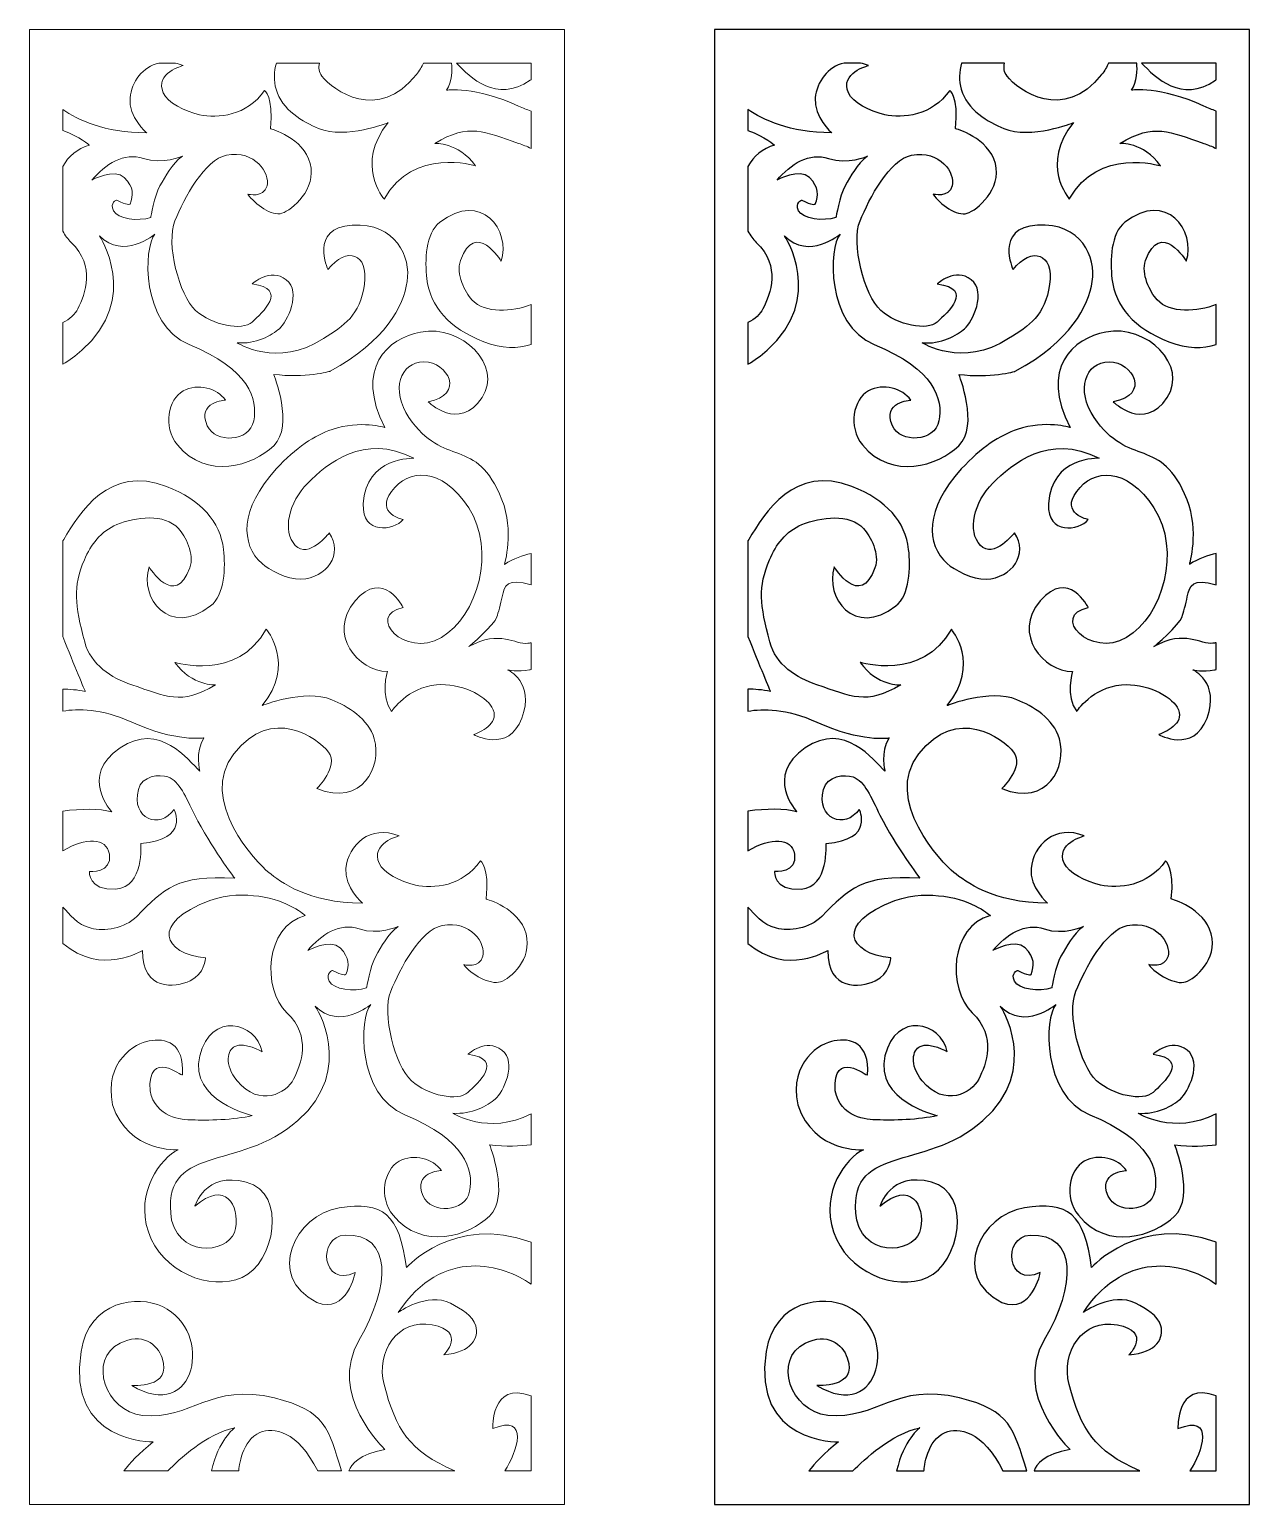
# Model space of a CAD drawing. Header units: centimetres. Extents: x -9.5 to 6.2, y -4.6 to 14.4.
import ezdxf

# ---------------------------------------------------------------- set-up
doc = ezdxf.new("R2010")
doc.units = ezdxf.units.CM
doc.header["$MEASUREMENT"] = 0
doc.layers.add('layer 1', color=7, linetype='Continuous')

msp = doc.modelspace()

# ---------------------------------------------------------------- linework, layer by layer
at = {"layer": 'layer 1', "color": 242, "lineweight": 9}
for points, knots in [([(-9.53706, 14.37235), (-9.53706, 14.37235), (-2.6442, 14.37235), (-2.6442, 14.37235), (-2.6442, 14.37235), (-2.6442, 14.37235), (-2.6442, -4.63524), (-2.6442, -4.63524), (-2.6442, -4.63524), (-2.6442, -4.63524), (-9.53706, -4.63524), (-9.53706, -4.63524), (-9.53706, -4.63524), (-9.53706, -4.63524), (-9.53706, 14.37235), (-9.53706, 14.37235)], [0, 0, 0, 0, 0.2, 0.2, 0.2, 0.2, 0.4, 0.4, 0.4, 0.4, 0.6, 0.6, 0.6, 0.6, 1, 1, 1, 1]), ([(-9.10724, 10.05919), (-9.10724, 10.05919), (-9.10724, 10.59631), (-9.10724, 10.59631), (-9.10724, 10.59631), (-9.01761, 10.63834), (-8.94774, 10.70755), (-8.91468, 10.77366), (-8.91468, 10.77366), (-8.8184, 10.96622), (-8.67934, 11.31922), (-9.00027, 11.62946), (-9.00027, 11.62946), (-9.04202, 11.66982), (-9.07773, 11.71854), (-9.10724, 11.77302), (-9.10724, 11.77302), (-9.10724, 11.77302), (-9.10724, 12.60845), (-9.10724, 12.60845), (-9.10724, 12.60845), (-9.03482, 12.73811), (-8.92196, 12.83942), (-8.76493, 12.88109), (-8.76493, 12.88109), (-8.76493, 12.88109), (-8.88567, 12.99269), (-9.10724, 13.06961), (-9.10724, 13.06961), (-9.10724, 13.06961), (-9.10724, 13.34207), (-9.10724, 13.34207), (-9.10724, 13.34207), (-8.91529, 13.21165), (-8.57902, 13.04156), (-8.02682, 13.04156), (-8.02682, 13.04156), (-8.02682, 13.04156), (-8.26264, 13.24443), (-8.24068, 13.48988), (-8.24068, 13.48988), (-8.22216, 13.69702), (-8.07761, 13.89109), (-7.8683, 13.94016), (-7.8683, 13.94016), (-7.8683, 13.94016), (-7.65716, 13.94016), (-7.65716, 13.94016), (-7.65716, 13.94016), (-7.62429, 13.93296), (-7.59053, 13.9224), (-7.55613, 13.90807), (-7.55613, 13.90807), (-7.55613, 13.90807), (-7.93054, 13.81179), (-7.81288, 13.55505), (-7.81288, 13.55505), (-7.7585, 13.43638), (-7.5389, 13.31531), (-7.34535, 13.27427), (-7.34535, 13.27427), (-7.11274, 13.22499), (-6.73493, 13.25618), (-6.5078, 13.58714), (-6.5078, 13.58714), (-6.5078, 13.58714), (-6.39014, 13.51224), (-6.43292, 13.09503), (-6.43292, 13.09503), (-6.43292, 13.09503), (-6.00508, 12.97737), (-5.91949, 12.64575), (-5.91949, 12.64575), (-5.8339, 12.3141), (-6.1548, 12.04667), (-6.28315, 12.00389), (-6.28315, 12.00389), (-6.41152, 11.96108), (-6.63617, 12.12154), (-6.72174, 12.24992), (-6.72174, 12.24992), (-6.72174, 12.24992), (-6.51849, 12.19645), (-6.47571, 12.35691), (-6.47571, 12.35691), (-6.43292, 12.51738), (-6.62846, 12.82413), (-6.99989, 12.75272), (-6.99989, 12.75272), (-7.27801, 12.69922), (-7.54544, 12.19645), (-7.6631, 11.90761), (-7.6631, 11.90761), (-7.78079, 11.61877), (-7.60963, 10.94481), (-7.39567, 10.75225), (-7.39567, 10.75225), (-7.18173, 10.5597), (-6.79664, 10.48482), (-6.66827, 10.60248), (-6.66827, 10.60248), (-6.53989, 10.72016), (-6.18689, 11.03038), (-6.66827, 11.09456), (-6.66827, 11.09456), (-6.66827, 11.09456), (-6.43292, 11.30853), (-6.22968, 11.14806), (-6.22968, 11.14806), (-6.02645, 10.9876), (-6.21896, 10.60248), (-6.31524, 10.51691), (-6.31524, 10.51691), (-6.41152, 10.43132), (-6.62546, 10.31364), (-6.8608, 10.33504), (-6.8608, 10.33504), (-6.8608, 10.33504), (-6.34734, 10.00342), (-5.74833, 10.38854), (-5.74833, 10.38854), (-5.48294, 10.55914), (-5.27765, 10.68094), (-5.22059, 11.08744), (-5.22059, 11.08744), (-5.16355, 11.49396), (-5.4488, 11.57952), (-5.69127, 11.28), (-5.69127, 11.28), (-5.69127, 11.28), (-5.94089, 11.81489), (-5.37749, 11.85055), (-5.37749, 11.85055), (-4.81409, 11.88621), (-4.62022, 11.4369), (-4.67013, 11.12309), (-4.67013, 11.12309), (-4.72006, 10.80932), (-4.94247, 10.36001), (-5.66274, 9.96774), (-5.66274, 9.96774), (-5.66274, 9.96774), (-5.99436, 9.87505), (-6.39014, 9.92852), (-6.39014, 9.92852), (-6.39014, 9.92852), (-6.12271, 9.26528), (-6.39014, 9.00854), (-6.39014, 9.00854), (-6.65755, 8.75179), (-7.25332, 8.55756), (-7.63101, 9.01923), (-7.63101, 9.01923), (-7.82357, 9.25459), (-7.74869, 9.60759), (-7.55613, 9.71458), (-7.55613, 9.71458), (-7.36357, 9.82155), (-7.11755, 9.74668), (-7.01058, 9.5969), (-7.01058, 9.5969), (-7.01058, 9.5969), (-7.38579, 9.5779), (-7.24592, 9.26528), (-7.24592, 9.26528), (-7.14484, 9.03939), (-6.70036, 9.05132), (-6.64686, 9.32947), (-6.64686, 9.32947), (-6.59339, 9.60759), (-6.6992, 9.99003), (-7.48126, 10.31364), (-7.48126, 10.31364), (-8.10169, 10.57039), (-8.0696, 11.56527), (-7.91985, 11.73643), (-7.91985, 11.73643), (-7.91985, 11.73643), (-8.32634, 11.39412), (-8.63656, 11.71505), (-8.63656, 11.71505), (-8.63656, 11.71505), (-8.10169, 10.91272), (-8.86119, 10.23877), (-8.86119, 10.23877), (-8.94091, 10.16803), (-9.02347, 10.10915), (-9.10724, 10.05919)], [0, 0, 0, 0, 0.02083333, 0.02083333, 0.02083333, 0.02083333, 0.04166667, 0.04166667, 0.04166667, 0.04166667, 0.0625, 0.0625, 0.0625, 0.0625, 0.08333333, 0.08333333, 0.08333333, 0.08333333, 0.10416667, 0.10416667, 0.10416667, 0.10416667, 0.125, 0.125, 0.125, 0.125, 0.14583333, 0.14583333, 0.14583333, 0.14583333, 0.16666667, 0.16666667, 0.16666667, 0.16666667, 0.1875, 0.1875, 0.1875, 0.1875, 0.20833333, 0.20833333, 0.20833333, 0.20833333, 0.22916667, 0.22916667, 0.22916667, 0.22916667, 0.25, 0.25, 0.25, 0.25, 0.27083333, 0.27083333, 0.27083333, 0.27083333, 0.29166667, 0.29166667, 0.29166667, 0.29166667, 0.3125, 0.3125, 0.3125, 0.3125, 0.33333333, 0.33333333, 0.33333333, 0.33333333, 0.35416667, 0.35416667, 0.35416667, 0.35416667, 0.375, 0.375, 0.375, 0.375, 0.39583333, 0.39583333, 0.39583333, 0.39583333, 0.41666667, 0.41666667, 0.41666667, 0.41666667, 0.4375, 0.4375, 0.4375, 0.4375, 0.45833333, 0.45833333, 0.45833333, 0.45833333, 0.47916667, 0.47916667, 0.47916667, 0.47916667, 0.5, 0.5, 0.5, 0.5, 0.52083333, 0.52083333, 0.52083333, 0.52083333, 0.54166667, 0.54166667, 0.54166667, 0.54166667, 0.5625, 0.5625, 0.5625, 0.5625, 0.58333333, 0.58333333, 0.58333333, 0.58333333, 0.60416667, 0.60416667, 0.60416667, 0.60416667, 0.625, 0.625, 0.625, 0.625, 0.64583333, 0.64583333, 0.64583333, 0.64583333, 0.66666667, 0.66666667, 0.66666667, 0.66666667, 0.6875, 0.6875, 0.6875, 0.6875, 0.70833333, 0.70833333, 0.70833333, 0.70833333, 0.72916667, 0.72916667, 0.72916667, 0.72916667, 0.75, 0.75, 0.75, 0.75, 0.77083333, 0.77083333, 0.77083333, 0.77083333, 0.79166667, 0.79166667, 0.79166667, 0.79166667, 0.8125, 0.8125, 0.8125, 0.8125, 0.83333333, 0.83333333, 0.83333333, 0.83333333, 0.85416667, 0.85416667, 0.85416667, 0.85416667, 0.875, 0.875, 0.875, 0.875, 0.89583333, 0.89583333, 0.89583333, 0.89583333, 0.91666667, 0.91666667, 0.91666667, 0.91666667, 0.9375, 0.9375, 0.9375, 0.9375, 0.95833333, 0.95833333, 0.95833333, 0.95833333, 1, 1, 1, 1]), ([(-6.3556, 13.94016), (-6.3556, 13.94016), (-5.80109, 13.94016), (-5.80109, 13.94016), (-5.80109, 13.94016), (-5.81343, 13.88128), (-5.80792, 13.82215), (-5.76905, 13.77134), (-5.76905, 13.77134), (-5.62999, 13.58947), (-5.04135, 13.1668), (-4.54957, 13.79271), (-4.54957, 13.79271), (-4.51189, 13.84068), (-4.48232, 13.88993), (-4.45958, 13.94016), (-4.45958, 13.94016), (-4.45958, 13.94016), (-4.09799, 13.94016), (-4.09799, 13.94016), (-4.09799, 13.94016), (-4.08838, 13.85293), (-4.08798, 13.70768), (-4.16447, 13.58947), (-4.16447, 13.58947), (-4.16447, 13.58947), (-3.79955, 13.6445), (-3.2338, 13.38622), (-3.2338, 13.38622), (-3.17863, 13.36102), (-3.12539, 13.33944), (-3.07401, 13.3211), (-3.07401, 13.3211), (-3.07401, 13.3211), (-3.07401, 12.8403), (-3.07401, 12.8403), (-3.07401, 12.8403), (-3.12625, 12.86545), (-3.18, 12.88688), (-3.2338, 12.90482), (-3.2338, 12.90482), (-3.6831, 13.0546), (-3.86494, 13.17225), (-4.31422, 12.90482), (-4.31422, 12.90482), (-4.31422, 12.90482), (-4.0147, 12.92622), (-3.79007, 12.61598), (-3.79007, 12.61598), (-3.79007, 12.61598), (-4.59237, 12.86204), (-4.96675, 12.18808), (-4.96675, 12.18808), (-4.96675, 12.18808), (-5.35187, 12.63738), (-4.91328, 13.17225), (-4.91328, 13.17225), (-4.91328, 13.17225), (-5.46146, 12.95427), (-5.81184, 13.09738), (-5.81184, 13.09738), (-6.01074, 13.1786), (-6.28459, 13.33684), (-6.35934, 13.60263), (-6.35934, 13.60263), (-6.38918, 13.70871), (-6.38787, 13.82933), (-6.3556, 13.94016)], [0, 0, 0, 0, 0.05555556, 0.05555556, 0.05555556, 0.05555556, 0.11111111, 0.11111111, 0.11111111, 0.11111111, 0.16666667, 0.16666667, 0.16666667, 0.16666667, 0.22222222, 0.22222222, 0.22222222, 0.22222222, 0.27777778, 0.27777778, 0.27777778, 0.27777778, 0.33333333, 0.33333333, 0.33333333, 0.33333333, 0.38888889, 0.38888889, 0.38888889, 0.38888889, 0.44444444, 0.44444444, 0.44444444, 0.44444444, 0.5, 0.5, 0.5, 0.5, 0.55555556, 0.55555556, 0.55555556, 0.55555556, 0.61111111, 0.61111111, 0.61111111, 0.61111111, 0.66666667, 0.66666667, 0.66666667, 0.66666667, 0.72222222, 0.72222222, 0.72222222, 0.72222222, 0.77777778, 0.77777778, 0.77777778, 0.77777778, 0.83333333, 0.83333333, 0.83333333, 0.83333333, 0.88888889, 0.88888889, 0.88888889, 0.88888889, 1, 1, 1, 1]), ([(-4.03519, 13.94016), (-4.03519, 13.94016), (-3.07401, 13.94016), (-3.07401, 13.94016), (-3.07401, 13.94016), (-3.07401, 13.94016), (-3.07401, 13.72486), (-3.07401, 13.72486), (-3.07401, 13.72486), (-3.07401, 13.72486), (-3.08405, 13.71784), (-3.08405, 13.71784), (-3.08405, 13.71784), (-3.52266, 13.41957), (-3.85527, 13.75238), (-4.03519, 13.94016)], [0, 0, 0, 0, 0.2, 0.2, 0.2, 0.2, 0.4, 0.4, 0.4, 0.4, 0.6, 0.6, 0.6, 0.6, 1, 1, 1, 1]), ([(-7.56682, 12.742), (-7.56682, 12.742), (-7.82357, 12.62435), (-8.0696, 12.70991), (-8.0696, 12.70991), (-8.31563, 12.7955), (-8.56168, 12.63504), (-8.73284, 12.43179), (-8.73284, 12.43179), (-8.73284, 12.43179), (-8.444, 12.59225), (-8.31563, 12.46388), (-8.31563, 12.46388), (-8.18728, 12.33551), (-8.19797, 12.23923), (-8.24075, 12.12154), (-8.24075, 12.12154), (-8.24075, 12.12154), (-8.28353, 12.10017), (-8.41191, 12.17504), (-8.41191, 12.17504), (-8.41191, 12.17504), (-8.50819, 12.14295), (-8.45469, 12.03598), (-8.45469, 12.03598), (-8.40122, 11.92899), (-8.13378, 11.89689), (-7.97332, 11.95039), (-7.97332, 11.95039), (-7.97332, 11.95039), (-7.93054, 12.22854), (-7.85566, 12.35691), (-7.85566, 12.35691), (-7.78079, 12.48528), (-7.70588, 12.63504), (-7.56682, 12.742)], [0, 0, 0, 0, 0.1, 0.1, 0.1, 0.1, 0.2, 0.2, 0.2, 0.2, 0.3, 0.3, 0.3, 0.3, 0.4, 0.4, 0.4, 0.4, 0.5, 0.5, 0.5, 0.5, 0.6, 0.6, 0.6, 0.6, 0.7, 0.7, 0.7, 0.7, 0.8, 0.8, 0.8, 0.8, 1, 1, 1, 1]), ([(-3.07401, 10.82728), (-3.07401, 10.82728), (-3.07401, 10.315), (-3.07401, 10.315), (-3.07401, 10.315), (-3.24426, 10.25749), (-3.44528, 10.25501), (-3.6831, 10.34808), (-3.6831, 10.34808), (-4.13306, 10.52417), (-4.37356, 10.80305), (-4.41626, 11.16039), (-4.41626, 11.16039), (-4.44363, 11.38924), (-4.43332, 11.74792), (-4.25004, 11.88853), (-4.25004, 11.88853), (-3.71264, 12.30084), (-3.33008, 11.78156), (-3.45845, 11.38575), (-3.45845, 11.38575), (-3.45845, 11.38575), (-3.79007, 11.93134), (-3.9826, 11.39644), (-3.9826, 11.39644), (-4.04601, 11.22036), (-3.92494, 10.98823), (-3.83596, 10.89081), (-3.83596, 10.89081), (-3.66506, 10.70376), (-3.31651, 10.73664), (-3.07401, 10.82728)], [0, 0, 0, 0, 0.11111111, 0.11111111, 0.11111111, 0.11111111, 0.22222222, 0.22222222, 0.22222222, 0.22222222, 0.33333333, 0.33333333, 0.33333333, 0.33333333, 0.44444444, 0.44444444, 0.44444444, 0.44444444, 0.55555556, 0.55555556, 0.55555556, 0.55555556, 0.66666667, 0.66666667, 0.66666667, 0.66666667, 0.77777778, 0.77777778, 0.77777778, 0.77777778, 1, 1, 1, 1]), ([(-3.07401, 7.61895), (-3.07401, 7.61895), (-3.07401, 7.21777), (-3.07401, 7.21777), (-3.07401, 7.21777), (-3.37728, 7.3075), (-3.41923, 7.2074), (-3.44602, 7.06308), (-3.44602, 7.06308), (-3.46221, 6.97583), (-3.50067, 6.84455), (-3.5126, 6.80482), (-3.5126, 6.80482), (-3.5447, 6.69783), (-3.87632, 6.41971), (-3.87632, 6.41971), (-3.87632, 6.41971), (-3.46982, 6.64436), (-3.27726, 6.44109), (-3.1168, 6.46249), (-3.1168, 6.46249), (-3.10257, 6.46438), (-3.08829, 6.46671), (-3.07401, 6.46951), (-3.07401, 6.46951), (-3.07401, 6.46951), (-3.07401, 6.12503), (-3.07401, 6.12503), (-3.07401, 6.12503), (-3.08119, 6.12326), (-3.08832, 6.12167), (-3.09542, 6.12015), (-3.09542, 6.12015), (-3.24517, 6.08806), (-3.37354, 6.12015), (-3.37354, 6.12015), (-3.37354, 6.12015), (-3.37354, 6.12015), (-3.02052, 5.95969), (-3.19167, 5.4997), (-3.19167, 5.4997), (-3.36285, 5.03973), (-3.81213, 5.28576), (-3.81213, 5.28576), (-3.81213, 5.28576), (-3.68376, 5.33923), (-3.46737, 5.44728), (-3.57679, 5.63878), (-3.57679, 5.63878), (-3.66235, 5.78853), (-3.98442, 5.9541), (-4.2935, 5.92759), (-4.2935, 5.92759), (-4.6679, 5.8955), (-4.87115, 5.58528), (-4.87115, 5.58528), (-4.87115, 5.58528), (-5.0209, 5.77784), (-4.92465, 6.09877), (-4.92465, 6.09877), (-4.92465, 6.09877), (-5.29905, 6.09877), (-5.70555, 6.58017), (-5.34184, 7.00807), (-5.34184, 7.00807), (-4.97812, 7.43597), (-4.7214, 6.92248), (-4.7214, 6.92248), (-4.7214, 6.92248), (-5.21346, 6.8262), (-4.7, 6.25924), (-4.22932, 6.53736), (-4.22932, 6.53736), (-3.75863, 6.81551), (-3.52329, 7.66062), (-3.87632, 8.20621), (-3.87632, 8.20621), (-4.22932, 8.75179), (-4.65721, 8.70901), (-4.87115, 8.42017), (-4.87115, 8.42017), (-5.08509, 8.13133), (-4.7214, 8.05643), (-4.7214, 8.05643), (-4.7214, 8.05643), (-4.83906, 7.91737), (-5.25624, 7.85318), (-5.23487, 8.25971), (-5.23487, 8.25971), (-5.2028, 8.86872), (-4.58234, 8.84807), (-4.58234, 8.84807), (-4.58234, 8.84807), (-5.23487, 9.17969), (-5.70555, 8.77319), (-5.95158, 8.52714), (-5.95158, 8.52714), (-6.19758, 8.28108), (-6.28315, 7.90668), (-6.11199, 7.72481), (-6.11199, 7.72481), (-5.94089, 7.54294), (-5.67346, 7.88527), (-5.67346, 7.88527), (-5.67346, 7.88527), (-5.48812, 7.61299), (-5.70532, 7.3026), (-6.03856, 7.28872), (-6.03856, 7.28872), (-6.21967, 7.28119), (-6.45377, 7.41328), (-6.53989, 7.48947), (-6.53989, 7.48947), (-6.81802, 7.7355), (-6.83207, 8.18993), (-6.35805, 8.70901), (-6.35805, 8.70901), (-6.10381, 8.98738), (-5.85775, 9.14424), (-5.63636, 9.2182), (-5.63636, 9.2182), (-5.26933, 9.34086), (-4.95674, 9.24388), (-4.95674, 9.24388), (-4.95674, 9.24388), (-5.35252, 10.00342), (-4.91803, 10.39549), (-4.49675, 10.4741), (-4.49675, 10.4741), (-3.96251, 10.5738), (-3.43161, 10.03931), (-3.70516, 9.629), (-3.70516, 9.629), (-4.00466, 9.17969), (-4.40047, 9.5755), (-4.40047, 9.5755), (-4.40047, 9.5755), (-3.9191, 9.66109), (-4.14375, 10.08899), (-4.45397, 10.08899), (-4.45397, 10.08899), (-4.76418, 10.08899), (-4.88316, 9.72161), (-4.6465, 9.37225), (-4.6465, 9.37225), (-4.19722, 8.70901), (-3.78004, 9.1476), (-3.44842, 8.31318), (-3.44842, 8.31318), (-3.28755, 7.9084), (-3.41632, 7.47876), (-3.41632, 7.47876), (-3.41632, 7.47876), (-3.29968, 7.55654), (-3.17787, 7.59755), (-3.07401, 7.61895)], [0, 0, 0, 0, 0.025, 0.025, 0.025, 0.025, 0.05, 0.05, 0.05, 0.05, 0.075, 0.075, 0.075, 0.075, 0.1, 0.1, 0.1, 0.1, 0.125, 0.125, 0.125, 0.125, 0.15, 0.15, 0.15, 0.15, 0.175, 0.175, 0.175, 0.175, 0.2, 0.2, 0.2, 0.2, 0.225, 0.225, 0.225, 0.225, 0.25, 0.25, 0.25, 0.25, 0.275, 0.275, 0.275, 0.275, 0.3, 0.3, 0.3, 0.3, 0.325, 0.325, 0.325, 0.325, 0.35, 0.35, 0.35, 0.35, 0.375, 0.375, 0.375, 0.375, 0.4, 0.4, 0.4, 0.4, 0.425, 0.425, 0.425, 0.425, 0.45, 0.45, 0.45, 0.45, 0.475, 0.475, 0.475, 0.475, 0.5, 0.5, 0.5, 0.5, 0.525, 0.525, 0.525, 0.525, 0.55, 0.55, 0.55, 0.55, 0.575, 0.575, 0.575, 0.575, 0.6, 0.6, 0.6, 0.6, 0.625, 0.625, 0.625, 0.625, 0.65, 0.65, 0.65, 0.65, 0.675, 0.675, 0.675, 0.675, 0.7, 0.7, 0.7, 0.7, 0.725, 0.725, 0.725, 0.725, 0.75, 0.75, 0.75, 0.75, 0.775, 0.775, 0.775, 0.775, 0.8, 0.8, 0.8, 0.8, 0.825, 0.825, 0.825, 0.825, 0.85, 0.85, 0.85, 0.85, 0.875, 0.875, 0.875, 0.875, 0.9, 0.9, 0.9, 0.9, 0.925, 0.925, 0.925, 0.925, 0.95, 0.95, 0.95, 0.95, 1, 1, 1, 1]), ([(-9.10724, 2.59476), (-9.10724, 2.59476), (-9.10724, 3.06198), (-9.10724, 3.06198), (-9.10724, 3.06198), (-9.0192, 2.97505), (-8.93083, 2.83624), (-8.74168, 2.79015), (-8.74168, 2.79015), (-8.58089, 2.75095), (-8.31058, 2.78287), (-8.15519, 2.94298), (-8.15519, 2.94298), (-7.80216, 3.3067), (-7.63101, 3.47788), (-6.89289, 3.43507), (-6.89289, 3.43507), (-6.89289, 3.43507), (-7.20313, 3.84159), (-7.40638, 4.24809), (-7.40638, 4.24809), (-7.52371, 4.4828), (-7.60048, 4.68508), (-7.75253, 4.74022), (-7.75253, 4.74022), (-7.86387, 4.78061), (-8.08855, 4.75435), (-8.13378, 4.57973), (-8.13378, 4.57973), (-8.23249, 4.19876), (-7.85566, 4.05553), (-7.67379, 4.32299), (-7.67379, 4.32299), (-7.67379, 4.32299), (-7.47054, 3.92718), (-8.10169, 3.88437), (-8.10169, 3.88437), (-8.10169, 3.88437), (-8.05891, 3.31741), (-8.42262, 3.29601), (-8.42262, 3.29601), (-8.78631, 3.2746), (-8.76493, 3.52066), (-8.76493, 3.52066), (-8.76493, 3.52066), (-8.76493, 3.52066), (-8.4654, 3.49925), (-8.50819, 3.74531), (-8.50819, 3.74531), (-8.54604, 3.96296), (-8.80989, 3.96289), (-9.10724, 3.78966), (-9.10724, 3.78966), (-9.10724, 3.78966), (-9.10724, 4.30103), (-9.10724, 4.30103), (-9.10724, 4.30103), (-8.87605, 4.33087), (-8.63229, 4.33464), (-8.47609, 4.29089), (-8.47609, 4.29089), (-8.47609, 4.29089), (-8.90399, 4.75089), (-8.36913, 5.11458), (-8.36913, 5.11458), (-7.85874, 5.46166), (-7.49195, 4.95414), (-7.3422, 4.81507), (-7.3422, 4.81507), (-7.3422, 4.81507), (-7.40638, 5.06111), (-7.2887, 5.24295), (-7.2887, 5.24295), (-7.2887, 5.24295), (-7.65363, 5.18794), (-8.21938, 5.44622), (-8.21938, 5.44622), (-8.61677, 5.62766), (-8.91648, 5.62064), (-9.10724, 5.5887), (-9.10724, 5.5887), (-9.10724, 5.5887), (-9.10724, 5.87046), (-9.10724, 5.87046), (-9.10724, 5.87046), (-9.02223, 5.87114), (-8.92292, 5.86442), (-8.8184, 5.84203), (-8.8184, 5.84203), (-8.8184, 5.84203), (-8.96495, 6.18394), (-9.10724, 6.55076), (-9.10724, 6.55076), (-9.10724, 6.55076), (-9.10724, 7.78184), (-9.10724, 7.78184), (-9.10724, 7.78184), (-9.10724, 7.78184), (-9.09653, 7.79969), (-9.09653, 7.79969), (-9.09653, 7.79969), (-8.89328, 8.14202), (-8.50819, 8.77319), (-7.77007, 8.48436), (-7.77007, 8.48436), (-7.32011, 8.30827), (-7.07961, 8.02937), (-7.03688, 7.67202), (-7.03688, 7.67202), (-7.00954, 7.4432), (-7.01985, 7.08449), (-7.20313, 6.94389), (-7.20313, 6.94389), (-7.74053, 6.5316), (-8.12309, 7.05085), (-7.99472, 7.44666), (-7.99472, 7.44666), (-7.99472, 7.44666), (-7.6631, 6.9011), (-7.47054, 7.43597), (-7.47054, 7.43597), (-7.40717, 7.61205), (-7.52824, 7.84419), (-7.61721, 7.9416), (-7.61721, 7.9416), (-7.79595, 8.13725), (-8.16911, 8.09224), (-8.41191, 7.99224), (-8.41191, 7.99224), (-8.61981, 7.90665), (-8.74729, 7.73373), (-8.83038, 7.53731), (-8.83038, 7.53731), (-8.9795, 7.18476), (-8.954, 6.96637), (-8.82566, 6.48038), (-8.82566, 6.48038), (-8.74803, 6.18649), (-8.4837, 6.01571), (-8.21938, 5.92759), (-8.21938, 5.92759), (-7.77007, 5.77784), (-7.58823, 5.66016), (-7.13895, 5.92759), (-7.13895, 5.92759), (-7.13895, 5.92759), (-7.43848, 5.90621), (-7.6631, 6.21643), (-7.6631, 6.21643), (-7.6631, 6.21643), (-6.8608, 5.9704), (-6.4864, 6.64436), (-6.4864, 6.64436), (-6.4864, 6.64436), (-6.1013, 6.19505), (-6.53989, 5.66016), (-6.53989, 5.66016), (-6.53989, 5.66016), (-5.99173, 5.87814), (-5.64136, 5.73506), (-5.64136, 5.73506), (-5.44246, 5.65382), (-5.16858, 5.49558), (-5.09383, 5.22981), (-5.09383, 5.22981), (-4.99379, 4.87418), (-5.24457, 4.3548), (-5.8339, 4.59042), (-5.8339, 4.59042), (-5.8339, 4.59042), (-5.54508, 4.87926), (-5.68414, 5.06111), (-5.68414, 5.06111), (-5.82321, 5.24295), (-6.41183, 5.66564), (-6.90361, 5.03973), (-6.90361, 5.03973), (-7.37429, 4.44065), (-6.60408, 3.62763), (-6.4543, 3.50997), (-6.4543, 3.50997), (-6.30455, 3.39229), (-5.95158, 3.11414), (-5.24555, 3.11414), (-5.24555, 3.11414), (-5.24555, 3.11414), (-5.4814, 3.31703), (-5.45942, 3.56248), (-5.45942, 3.56248), (-5.43265, 3.86166), (-5.14298, 4.13392), (-4.77487, 3.98065), (-4.77487, 3.98065), (-4.77487, 3.98065), (-5.14928, 3.88437), (-5.03162, 3.62763), (-5.03162, 3.62763), (-4.97724, 3.50899), (-4.75764, 3.38789), (-4.5641, 3.34688), (-4.5641, 3.34688), (-4.33151, 3.29757), (-3.95367, 3.32876), (-3.72654, 3.65972), (-3.72654, 3.65972), (-3.72654, 3.65972), (-3.60888, 3.58485), (-3.65167, 3.16763), (-3.65167, 3.16763), (-3.65167, 3.16763), (-3.22376, 3.04995), (-3.1382, 2.71833), (-3.1382, 2.71833), (-3.05261, 2.38671), (-3.33859, 2.14257), (-3.46696, 2.09977), (-3.46696, 2.09977), (-3.59531, 2.05698), (-3.85491, 2.19415), (-3.9405, 2.32252), (-3.9405, 2.32252), (-3.9405, 2.32252), (-3.73725, 2.26903), (-3.69445, 2.42949), (-3.69445, 2.42949), (-3.65167, 2.58996), (-3.84723, 2.89674), (-4.21863, 2.8253), (-4.21863, 2.8253), (-4.49675, 2.77183), (-4.76418, 2.26903), (-4.88184, 1.98019), (-4.88184, 1.98019), (-4.99953, 1.69135), (-4.82837, 1.01739), (-4.61441, 0.82484), (-4.61441, 0.82484), (-4.40047, 0.63228), (-4.01538, 0.5574), (-3.887, 0.67509), (-3.887, 0.67509), (-3.75863, 0.79274), (-3.40563, 1.10298), (-3.887, 1.16717), (-3.887, 1.16717), (-3.887, 1.16717), (-3.65167, 1.38113), (-3.44842, 1.22067), (-3.44842, 1.22067), (-3.24517, 1.0602), (-3.43773, 0.67509), (-3.53401, 0.58949), (-3.53401, 0.58949), (-3.63026, 0.50393), (-3.84422, 0.38625), (-4.07956, 0.40765), (-4.07956, 0.40765), (-4.07956, 0.40765), (-3.62596, 0.11467), (-3.07401, 0.39929), (-3.07401, 0.39929), (-3.07401, 0.39929), (-3.07401, -0.00029), (-3.07401, -0.00029), (-3.07401, -0.00029), (-3.2079, -0.01659), (-3.39934, -0.0272), (-3.60888, 0.00113), (-3.60888, 0.00113), (-3.60888, 0.00113), (-3.34145, -0.66214), (-3.60888, -0.91888), (-3.60888, -0.91888), (-3.87632, -1.17563), (-4.47206, -1.36983), (-4.84975, -0.90817), (-4.84975, -0.90817), (-5.04231, -0.67283), (-4.96743, -0.3198), (-4.77487, -0.21283), (-4.77487, -0.21283), (-4.58234, -0.10584), (-4.33628, -0.18074), (-4.22932, -0.33049), (-4.22932, -0.33049), (-4.22932, -0.33049), (-4.60455, -0.3495), (-4.46466, -0.66214), (-4.46466, -0.66214), (-4.36358, -0.88803), (-3.9191, -0.87608), (-3.8656, -0.59795), (-3.8656, -0.59795), (-3.81213, -0.3198), (-3.91794, 0.06261), (-4.7, 0.38625), (-4.7, 0.38625), (-5.32043, 0.64299), (-5.28834, 1.63788), (-5.13859, 1.80903), (-5.13859, 1.80903), (-5.13859, 1.80903), (-5.54508, 1.4667), (-5.8553, 1.78763), (-5.8553, 1.78763), (-5.8553, 1.78763), (-5.32043, 0.9853), (-6.0799, 0.31137), (-6.0799, 0.31137), (-6.83942, -0.36258), (-7.85811, 0.0361), (-7.70588, -0.97235), (-7.70588, -0.97235), (-7.55886, -1.50419), (-6.91523, -1.36718), (-6.8822, -1.07935), (-6.8822, -1.07935), (-6.82871, -0.7798), (-7.01058, -0.44818), (-7.40638, -0.79051), (-7.40638, -0.79051), (-7.40638, -0.79051), (-7.27801, -0.34121), (-6.74314, -0.48027), (-6.74314, -0.48027), (-6.20827, -0.61933), (-6.37943, -1.52863), (-6.79664, -1.7105), (-6.79664, -1.7105), (-7.21382, -1.89237), (-7.83426, -1.63562), (-8.00541, -1.12213), (-8.00541, -1.12213), (-8.17657, -0.60864), (-7.84497, -0.17003), (-7.62032, -0.06306), (-7.62032, -0.06306), (-7.62032, -0.06306), (-8.26153, -0.10978), (-8.4654, 0.51462), (-8.4654, 0.51462), (-8.58117, 1.07572), (-8.1728, 1.31232), (-7.99472, 1.33833), (-7.99472, 1.33833), (-7.79147, 1.38113), (-7.53473, 1.31695), (-7.56682, 0.89974), (-7.56682, 0.89974), (-7.57117, 0.878), (-8.01304, 1.24978), (-7.98403, 0.69646), (-7.98403, 0.69646), (-7.91406, 0.35001), (-7.57423, 0.32117), (-7.43848, 0.32206), (-7.43848, 0.32206), (-7.25661, 0.31137), (-6.89289, 0.32206), (-6.66827, 0.37556), (-6.66827, 0.37556), (-6.66827, 0.37556), (-7.48126, 0.56812), (-7.3422, 1.14577), (-7.3422, 1.14577), (-7.20313, 1.72344), (-6.61477, 1.58438), (-6.53989, 1.19926), (-6.53989, 1.19926), (-6.53989, 1.19926), (-6.76187, 1.32786), (-6.88936, 1.26795), (-6.88936, 1.26795), (-6.98316, 1.22388), (-7.03562, 1.03852), (-6.8608, 0.82484), (-6.8608, 0.82484), (-6.57199, 0.47184), (-6.22162, 0.66983), (-6.1334, 0.84624), (-6.1334, 0.84624), (-6.03714, 1.0388), (-5.89808, 1.39182), (-6.21896, 1.70206), (-6.21896, 1.70206), (-6.53989, 2.01228), (-6.5078, 2.81461), (-5.98367, 2.95367), (-5.98367, 2.95367), (-5.98367, 2.95367), (-6.19956, 3.15331), (-6.58369, 3.20261), (-6.58369, 3.20261), (-6.75942, 3.22515), (-6.97878, 3.23316), (-7.21382, 3.14623), (-7.21382, 3.14623), (-7.99472, 2.85739), (-7.81288, 2.46159), (-7.2673, 2.40809), (-7.2673, 2.40809), (-7.2673, 2.40809), (-7.28031, 2.19693), (-7.46779, 2.11308), (-7.46779, 2.11308), (-7.66424, 2.02525), (-8.0793, 1.97668), (-8.08029, 2.50437), (-8.08029, 2.50437), (-8.08029, 2.50437), (-8.61104, 2.17032), (-9.10724, 2.59476)], [0, 0, 0, 0, 0.00961538, 0.00961538, 0.00961538, 0.00961538, 0.01923077, 0.01923077, 0.01923077, 0.01923077, 0.02884615, 0.02884615, 0.02884615, 0.02884615, 0.03846154, 0.03846154, 0.03846154, 0.03846154, 0.04807692, 0.04807692, 0.04807692, 0.04807692, 0.05769231, 0.05769231, 0.05769231, 0.05769231, 0.06730769, 0.06730769, 0.06730769, 0.06730769, 0.07692308, 0.07692308, 0.07692308, 0.07692308, 0.08653846, 0.08653846, 0.08653846, 0.08653846, 0.09615385, 0.09615385, 0.09615385, 0.09615385, 0.10576923, 0.10576923, 0.10576923, 0.10576923, 0.11538462, 0.11538462, 0.11538462, 0.11538462, 0.125, 0.125, 0.125, 0.125, 0.13461538, 0.13461538, 0.13461538, 0.13461538, 0.14423077, 0.14423077, 0.14423077, 0.14423077, 0.15384615, 0.15384615, 0.15384615, 0.15384615, 0.16346154, 0.16346154, 0.16346154, 0.16346154, 0.17307692, 0.17307692, 0.17307692, 0.17307692, 0.18269231, 0.18269231, 0.18269231, 0.18269231, 0.19230769, 0.19230769, 0.19230769, 0.19230769, 0.20192308, 0.20192308, 0.20192308, 0.20192308, 0.21153846, 0.21153846, 0.21153846, 0.21153846, 0.22115385, 0.22115385, 0.22115385, 0.22115385, 0.23076923, 0.23076923, 0.23076923, 0.23076923, 0.24038462, 0.24038462, 0.24038462, 0.24038462, 0.25, 0.25, 0.25, 0.25, 0.25961538, 0.25961538, 0.25961538, 0.25961538, 0.26923077, 0.26923077, 0.26923077, 0.26923077, 0.27884615, 0.27884615, 0.27884615, 0.27884615, 0.28846154, 0.28846154, 0.28846154, 0.28846154, 0.29807692, 0.29807692, 0.29807692, 0.29807692, 0.30769231, 0.30769231, 0.30769231, 0.30769231, 0.31730769, 0.31730769, 0.31730769, 0.31730769, 0.32692308, 0.32692308, 0.32692308, 0.32692308, 0.33653846, 0.33653846, 0.33653846, 0.33653846, 0.34615385, 0.34615385, 0.34615385, 0.34615385, 0.35576923, 0.35576923, 0.35576923, 0.35576923, 0.36538462, 0.36538462, 0.36538462, 0.36538462, 0.375, 0.375, 0.375, 0.375, 0.38461538, 0.38461538, 0.38461538, 0.38461538, 0.39423077, 0.39423077, 0.39423077, 0.39423077, 0.40384615, 0.40384615, 0.40384615, 0.40384615, 0.41346154, 0.41346154, 0.41346154, 0.41346154, 0.42307692, 0.42307692, 0.42307692, 0.42307692, 0.43269231, 0.43269231, 0.43269231, 0.43269231, 0.44230769, 0.44230769, 0.44230769, 0.44230769, 0.45192308, 0.45192308, 0.45192308, 0.45192308, 0.46153846, 0.46153846, 0.46153846, 0.46153846, 0.47115385, 0.47115385, 0.47115385, 0.47115385, 0.48076923, 0.48076923, 0.48076923, 0.48076923, 0.49038462, 0.49038462, 0.49038462, 0.49038462, 0.5, 0.5, 0.5, 0.5, 0.50961538, 0.50961538, 0.50961538, 0.50961538, 0.51923077, 0.51923077, 0.51923077, 0.51923077, 0.52884615, 0.52884615, 0.52884615, 0.52884615, 0.53846154, 0.53846154, 0.53846154, 0.53846154, 0.54807692, 0.54807692, 0.54807692, 0.54807692, 0.55769231, 0.55769231, 0.55769231, 0.55769231, 0.56730769, 0.56730769, 0.56730769, 0.56730769, 0.57692308, 0.57692308, 0.57692308, 0.57692308, 0.58653846, 0.58653846, 0.58653846, 0.58653846, 0.59615385, 0.59615385, 0.59615385, 0.59615385, 0.60576923, 0.60576923, 0.60576923, 0.60576923, 0.61538462, 0.61538462, 0.61538462, 0.61538462, 0.625, 0.625, 0.625, 0.625, 0.63461538, 0.63461538, 0.63461538, 0.63461538, 0.64423077, 0.64423077, 0.64423077, 0.64423077, 0.65384615, 0.65384615, 0.65384615, 0.65384615, 0.66346154, 0.66346154, 0.66346154, 0.66346154, 0.67307692, 0.67307692, 0.67307692, 0.67307692, 0.68269231, 0.68269231, 0.68269231, 0.68269231, 0.69230769, 0.69230769, 0.69230769, 0.69230769, 0.70192308, 0.70192308, 0.70192308, 0.70192308, 0.71153846, 0.71153846, 0.71153846, 0.71153846, 0.72115385, 0.72115385, 0.72115385, 0.72115385, 0.73076923, 0.73076923, 0.73076923, 0.73076923, 0.74038462, 0.74038462, 0.74038462, 0.74038462, 0.75, 0.75, 0.75, 0.75, 0.75961538, 0.75961538, 0.75961538, 0.75961538, 0.76923077, 0.76923077, 0.76923077, 0.76923077, 0.77884615, 0.77884615, 0.77884615, 0.77884615, 0.78846154, 0.78846154, 0.78846154, 0.78846154, 0.79807692, 0.79807692, 0.79807692, 0.79807692, 0.80769231, 0.80769231, 0.80769231, 0.80769231, 0.81730769, 0.81730769, 0.81730769, 0.81730769, 0.82692308, 0.82692308, 0.82692308, 0.82692308, 0.83653846, 0.83653846, 0.83653846, 0.83653846, 0.84615385, 0.84615385, 0.84615385, 0.84615385, 0.85576923, 0.85576923, 0.85576923, 0.85576923, 0.86538462, 0.86538462, 0.86538462, 0.86538462, 0.875, 0.875, 0.875, 0.875, 0.88461538, 0.88461538, 0.88461538, 0.88461538, 0.89423077, 0.89423077, 0.89423077, 0.89423077, 0.90384615, 0.90384615, 0.90384615, 0.90384615, 0.91346154, 0.91346154, 0.91346154, 0.91346154, 0.92307692, 0.92307692, 0.92307692, 0.92307692, 0.93269231, 0.93269231, 0.93269231, 0.93269231, 0.94230769, 0.94230769, 0.94230769, 0.94230769, 0.95192308, 0.95192308, 0.95192308, 0.95192308, 0.96153846, 0.96153846, 0.96153846, 0.96153846, 0.97115385, 0.97115385, 0.97115385, 0.97115385, 0.98076923, 0.98076923, 0.98076923, 0.98076923, 1, 1, 1, 1]), ([(-4.78556, 2.81461), (-4.78556, 2.81461), (-5.04231, 2.69693), (-5.28834, 2.78252), (-5.28834, 2.78252), (-5.53439, 2.86811), (-5.78042, 2.70764), (-5.95158, 2.50437), (-5.95158, 2.50437), (-5.95158, 2.50437), (-5.66274, 2.66483), (-5.53439, 2.53646), (-5.53439, 2.53646), (-5.40602, 2.40809), (-5.41671, 2.31183), (-5.45949, 2.19415), (-5.45949, 2.19415), (-5.45949, 2.19415), (-5.5023, 2.17275), (-5.63065, 2.24765), (-5.63065, 2.24765), (-5.63065, 2.24765), (-5.72693, 2.21556), (-5.67346, 2.10856), (-5.67346, 2.10856), (-5.61996, 2.00159), (-5.35252, 1.9695), (-5.19208, 2.023), (-5.19208, 2.023), (-5.19208, 2.023), (-5.14928, 2.30112), (-5.0744, 2.42949), (-5.0744, 2.42949), (-4.99953, 2.55786), (-4.92465, 2.70764), (-4.78556, 2.81461)], [0, 0, 0, 0, 0.1, 0.1, 0.1, 0.1, 0.2, 0.2, 0.2, 0.2, 0.3, 0.3, 0.3, 0.3, 0.4, 0.4, 0.4, 0.4, 0.5, 0.5, 0.5, 0.5, 0.6, 0.6, 0.6, 0.6, 0.7, 0.7, 0.7, 0.7, 0.8, 0.8, 0.8, 0.8, 1, 1, 1, 1]), ([(-3.07401, -1.25369), (-3.07401, -1.25369), (-3.07401, -1.79599), (-3.07401, -1.79599), (-3.07401, -1.79599), (-3.42128, -1.54773), (-4.21145, -1.29857), (-4.78556, -2.1598), (-4.78556, -2.1598), (-4.78556, -2.1598), (-4.41116, -1.89237), (-4.11166, -2.04212), (-4.11166, -2.04212), (-3.96969, -2.1131), (-3.82532, -2.20031), (-3.78676, -2.33437), (-3.78676, -2.33437), (-3.74395, -2.48313), (-3.83146, -2.67723), (-4.19722, -2.70539), (-4.19722, -2.70539), (-4.19722, -2.70539), (-3.89769, -2.40586), (-4.347, -2.32027), (-4.347, -2.32027), (-4.79628, -2.23468), (-5.07822, -2.67498), (-4.96743, -3.0905), (-4.96743, -3.0905), (-4.81323, -3.66878), (-4.65034, -3.94315), (-4.05632, -4.20305), (-4.05632, -4.20305), (-4.05632, -4.20305), (-5.42053, -4.20305), (-5.42053, -4.20305), (-5.42053, -4.20305), (-5.39182, -4.11549), (-5.29, -3.99027), (-4.95674, -3.92493), (-4.95674, -3.92493), (-4.95674, -3.92493), (-5.70449, -3.22466), (-5.28834, -2.51282), (-5.28834, -2.51282), (-4.88184, -1.81747), (-4.86049, -1.14321), (-5.47021, -1.16491), (-5.47021, -1.16491), (-5.83488, -1.1779), (-5.76974, -1.84956), (-5.34184, -1.64631), (-5.34184, -1.64631), (-5.33436, -1.63878), (-5.44552, -2.1879), (-5.8339, -2.03143), (-5.8339, -2.03143), (-6.50598, -1.70284), (-6.11199, -0.89748), (-5.54508, -0.81189), (-5.54508, -0.81189), (-4.97812, -0.72632), (-4.77487, -0.88679), (-4.67859, -1.58212), (-4.67859, -1.58212), (-4.67859, -1.58212), (-4.06753, -0.88985), (-3.07401, -1.25369)], [0, 0, 0, 0, 0.05555556, 0.05555556, 0.05555556, 0.05555556, 0.11111111, 0.11111111, 0.11111111, 0.11111111, 0.16666667, 0.16666667, 0.16666667, 0.16666667, 0.22222222, 0.22222222, 0.22222222, 0.22222222, 0.27777778, 0.27777778, 0.27777778, 0.27777778, 0.33333333, 0.33333333, 0.33333333, 0.33333333, 0.38888889, 0.38888889, 0.38888889, 0.38888889, 0.44444444, 0.44444444, 0.44444444, 0.44444444, 0.5, 0.5, 0.5, 0.5, 0.55555556, 0.55555556, 0.55555556, 0.55555556, 0.61111111, 0.61111111, 0.61111111, 0.61111111, 0.66666667, 0.66666667, 0.66666667, 0.66666667, 0.72222222, 0.72222222, 0.72222222, 0.72222222, 0.77777778, 0.77777778, 0.77777778, 0.77777778, 0.83333333, 0.83333333, 0.83333333, 0.83333333, 0.88888889, 0.88888889, 0.88888889, 0.88888889, 1, 1, 1, 1]), ([(-5.51537, -4.20305), (-5.51537, -4.20305), (-5.823, -4.20305), (-5.823, -4.20305), (-5.823, -4.20305), (-6.08154, -3.67955), (-6.39684, -3.63636), (-6.56724, -3.7074), (-6.56724, -3.7074), (-6.79879, -3.80395), (-6.83942, -4.15402), (-6.83942, -4.20305), (-6.83942, -4.20305), (-6.83942, -4.20305), (-7.19159, -4.20305), (-7.19159, -4.20305), (-7.19159, -4.20305), (-7.10458, -3.80552), (-6.89289, -3.64678), (-6.89289, -3.64678), (-6.89289, -3.64678), (-7.26095, -3.72855), (-7.61026, -4.05421), (-7.75433, -4.20305), (-7.75433, -4.20305), (-7.75433, -4.20305), (-8.32311, -4.20305), (-8.32311, -4.20305), (-8.32311, -4.20305), (-8.24967, -4.10932), (-8.12691, -3.97372), (-7.94123, -3.82864), (-7.94123, -3.82864), (-7.94123, -3.82864), (-9.06342, -3.8502), (-8.8719, -2.6626), (-8.8719, -2.6626), (-8.76493, -1.99934), (-8.13992, -1.93426), (-7.82357, -2.08493), (-7.82357, -2.08493), (-7.14964, -2.40586), (-7.39567, -3.60399), (-8.21938, -3.10119), (-8.21938, -3.10119), (-8.21938, -3.10119), (-7.69166, -3.14627), (-7.82711, -2.74698), (-7.82711, -2.74698), (-7.88859, -2.56577), (-8.09179, -2.41503), (-8.36913, -2.55561), (-8.36913, -2.55561), (-8.79132, -2.76962), (-8.55956, -3.43633), (-8.08029, -3.48631), (-8.08029, -3.48631), (-7.44861, -3.55219), (-7.20313, -3.05841), (-6.37943, -3.26166), (-6.37943, -3.26166), (-5.71854, -3.42478), (-5.68584, -3.65795), (-5.51537, -4.20305)], [0, 0, 0, 0, 0.05882353, 0.05882353, 0.05882353, 0.05882353, 0.11764706, 0.11764706, 0.11764706, 0.11764706, 0.17647059, 0.17647059, 0.17647059, 0.17647059, 0.23529412, 0.23529412, 0.23529412, 0.23529412, 0.29411765, 0.29411765, 0.29411765, 0.29411765, 0.35294118, 0.35294118, 0.35294118, 0.35294118, 0.41176471, 0.41176471, 0.41176471, 0.41176471, 0.47058824, 0.47058824, 0.47058824, 0.47058824, 0.52941176, 0.52941176, 0.52941176, 0.52941176, 0.58823529, 0.58823529, 0.58823529, 0.58823529, 0.64705882, 0.64705882, 0.64705882, 0.64705882, 0.70588235, 0.70588235, 0.70588235, 0.70588235, 0.76470588, 0.76470588, 0.76470588, 0.76470588, 0.82352941, 0.82352941, 0.82352941, 0.82352941, 0.88235294, 0.88235294, 0.88235294, 0.88235294, 1, 1, 1, 1]), ([(-3.07401, -3.23517), (-3.07401, -3.23517), (-3.07401, -4.20305), (-3.07401, -4.20305), (-3.07401, -4.20305), (-3.07401, -4.20305), (-3.41304, -4.20305), (-3.41304, -4.20305), (-3.41304, -4.20305), (-3.25374, -3.96692), (-3.0866, -3.45695), (-3.56607, -3.65746), (-3.56607, -3.65746), (-3.56607, -3.65746), (-3.59511, -3.0388), (-3.07401, -3.23517)], [0, 0, 0, 0, 0.2, 0.2, 0.2, 0.2, 0.4, 0.4, 0.4, 0.4, 0.6, 0.6, 0.6, 0.6, 1, 1, 1, 1])]:
    msp.add_open_spline(points, degree=3, knots=knots, dxfattribs=at)
at = {"layer": 'layer 1', "color": 114}
for points, knots in [([(-0.70741, 14.37235), (-0.70741, 14.37235), (6.18545, 14.37235), (6.18545, 14.37235), (6.18545, 14.37235), (6.18545, 14.37235), (6.18545, -4.63524), (6.18545, -4.63524), (6.18545, -4.63524), (6.18545, -4.63524), (-0.70741, -4.63524), (-0.70741, -4.63524), (-0.70741, -4.63524), (-0.70741, -4.63524), (-0.70741, 14.37235), (-0.70741, 14.37235)], [0, 0, 0, 0, 0.2, 0.2, 0.2, 0.2, 0.4, 0.4, 0.4, 0.4, 0.6, 0.6, 0.6, 0.6, 1, 1, 1, 1]), ([(-0.27759, 10.05919), (-0.27759, 10.05919), (-0.27759, 10.59631), (-0.27759, 10.59631), (-0.27759, 10.59631), (-0.18796, 10.63834), (-0.11809, 10.70755), (-0.08503, 10.77366), (-0.08503, 10.77366), (0.01125, 10.96622), (0.15031, 11.31922), (-0.17062, 11.62946), (-0.17062, 11.62946), (-0.21237, 11.66982), (-0.24808, 11.71854), (-0.27759, 11.77302), (-0.27759, 11.77302), (-0.27759, 11.77302), (-0.27759, 12.60845), (-0.27759, 12.60845), (-0.27759, 12.60845), (-0.20517, 12.73811), (-0.09231, 12.83942), (0.06472, 12.88109), (0.06472, 12.88109), (0.06472, 12.88109), (-0.05602, 12.99269), (-0.27759, 13.06961), (-0.27759, 13.06961), (-0.27759, 13.06961), (-0.27759, 13.34207), (-0.27759, 13.34207), (-0.27759, 13.34207), (-0.08564, 13.21165), (0.25063, 13.04156), (0.80283, 13.04156), (0.80283, 13.04156), (0.80283, 13.04156), (0.56701, 13.24443), (0.58897, 13.48988), (0.58897, 13.48988), (0.60749, 13.69702), (0.75204, 13.89109), (0.96135, 13.94016), (0.96135, 13.94016), (0.96135, 13.94016), (1.17249, 13.94016), (1.17249, 13.94016), (1.17249, 13.94016), (1.20536, 13.93296), (1.23912, 13.9224), (1.27352, 13.90807), (1.27352, 13.90807), (1.27352, 13.90807), (0.89911, 13.81179), (1.01677, 13.55505), (1.01677, 13.55505), (1.07115, 13.43638), (1.29075, 13.31531), (1.4843, 13.27427), (1.4843, 13.27427), (1.71691, 13.22499), (2.09472, 13.25618), (2.32185, 13.58714), (2.32185, 13.58714), (2.32185, 13.58714), (2.43951, 13.51224), (2.39673, 13.09503), (2.39673, 13.09503), (2.39673, 13.09503), (2.82457, 12.97737), (2.91016, 12.64575), (2.91016, 12.64575), (2.99575, 12.3141), (2.67485, 12.04667), (2.5465, 12.00389), (2.5465, 12.00389), (2.41813, 11.96108), (2.19348, 12.12154), (2.10791, 12.24992), (2.10791, 12.24992), (2.10791, 12.24992), (2.31116, 12.19645), (2.35394, 12.35691), (2.35394, 12.35691), (2.39673, 12.51738), (2.20119, 12.82413), (1.82976, 12.75272), (1.82976, 12.75272), (1.55164, 12.69922), (1.28421, 12.19645), (1.16655, 11.90761), (1.16655, 11.90761), (1.04886, 11.61877), (1.22002, 10.94481), (1.43398, 10.75225), (1.43398, 10.75225), (1.64792, 10.5597), (2.03301, 10.48482), (2.16138, 10.60248), (2.16138, 10.60248), (2.28976, 10.72016), (2.64276, 11.03038), (2.16138, 11.09456), (2.16138, 11.09456), (2.16138, 11.09456), (2.39673, 11.30853), (2.59997, 11.14806), (2.59997, 11.14806), (2.8032, 10.9876), (2.61069, 10.60248), (2.51441, 10.51691), (2.51441, 10.51691), (2.41813, 10.43132), (2.20419, 10.31364), (1.96885, 10.33504), (1.96885, 10.33504), (1.96885, 10.33504), (2.48231, 10.00342), (3.08132, 10.38854), (3.08132, 10.38854), (3.34671, 10.55914), (3.552, 10.68094), (3.60906, 11.08744), (3.60906, 11.08744), (3.6661, 11.49396), (3.38085, 11.57952), (3.13838, 11.28), (3.13838, 11.28), (3.13838, 11.28), (2.88876, 11.81489), (3.45216, 11.85055), (3.45216, 11.85055), (4.01556, 11.88621), (4.20943, 11.4369), (4.15952, 11.12309), (4.15952, 11.12309), (4.10959, 10.80932), (3.88718, 10.36001), (3.16691, 9.96774), (3.16691, 9.96774), (3.16691, 9.96774), (2.83529, 9.87505), (2.43951, 9.92852), (2.43951, 9.92852), (2.43951, 9.92852), (2.70694, 9.26528), (2.43951, 9.00854), (2.43951, 9.00854), (2.1721, 8.75179), (1.57633, 8.55756), (1.19864, 9.01923), (1.19864, 9.01923), (1.00608, 9.25459), (1.08096, 9.60759), (1.27352, 9.71458), (1.27352, 9.71458), (1.46608, 9.82155), (1.7121, 9.74668), (1.81907, 9.5969), (1.81907, 9.5969), (1.81907, 9.5969), (1.44386, 9.5779), (1.58373, 9.26528), (1.58373, 9.26528), (1.68481, 9.03939), (2.12929, 9.05132), (2.18279, 9.32947), (2.18279, 9.32947), (2.23626, 9.60759), (2.13045, 9.99003), (1.34839, 10.31364), (1.34839, 10.31364), (0.72796, 10.57039), (0.76005, 11.56527), (0.9098, 11.73643), (0.9098, 11.73643), (0.9098, 11.73643), (0.50331, 11.39412), (0.19309, 11.71505), (0.19309, 11.71505), (0.19309, 11.71505), (0.72796, 10.91272), (-0.03154, 10.23877), (-0.03154, 10.23877), (-0.11126, 10.16803), (-0.19382, 10.10915), (-0.27759, 10.05919)], [0, 0, 0, 0, 0.02083333, 0.02083333, 0.02083333, 0.02083333, 0.04166667, 0.04166667, 0.04166667, 0.04166667, 0.0625, 0.0625, 0.0625, 0.0625, 0.08333333, 0.08333333, 0.08333333, 0.08333333, 0.10416667, 0.10416667, 0.10416667, 0.10416667, 0.125, 0.125, 0.125, 0.125, 0.14583333, 0.14583333, 0.14583333, 0.14583333, 0.16666667, 0.16666667, 0.16666667, 0.16666667, 0.1875, 0.1875, 0.1875, 0.1875, 0.20833333, 0.20833333, 0.20833333, 0.20833333, 0.22916667, 0.22916667, 0.22916667, 0.22916667, 0.25, 0.25, 0.25, 0.25, 0.27083333, 0.27083333, 0.27083333, 0.27083333, 0.29166667, 0.29166667, 0.29166667, 0.29166667, 0.3125, 0.3125, 0.3125, 0.3125, 0.33333333, 0.33333333, 0.33333333, 0.33333333, 0.35416667, 0.35416667, 0.35416667, 0.35416667, 0.375, 0.375, 0.375, 0.375, 0.39583333, 0.39583333, 0.39583333, 0.39583333, 0.41666667, 0.41666667, 0.41666667, 0.41666667, 0.4375, 0.4375, 0.4375, 0.4375, 0.45833333, 0.45833333, 0.45833333, 0.45833333, 0.47916667, 0.47916667, 0.47916667, 0.47916667, 0.5, 0.5, 0.5, 0.5, 0.52083333, 0.52083333, 0.52083333, 0.52083333, 0.54166667, 0.54166667, 0.54166667, 0.54166667, 0.5625, 0.5625, 0.5625, 0.5625, 0.58333333, 0.58333333, 0.58333333, 0.58333333, 0.60416667, 0.60416667, 0.60416667, 0.60416667, 0.625, 0.625, 0.625, 0.625, 0.64583333, 0.64583333, 0.64583333, 0.64583333, 0.66666667, 0.66666667, 0.66666667, 0.66666667, 0.6875, 0.6875, 0.6875, 0.6875, 0.70833333, 0.70833333, 0.70833333, 0.70833333, 0.72916667, 0.72916667, 0.72916667, 0.72916667, 0.75, 0.75, 0.75, 0.75, 0.77083333, 0.77083333, 0.77083333, 0.77083333, 0.79166667, 0.79166667, 0.79166667, 0.79166667, 0.8125, 0.8125, 0.8125, 0.8125, 0.83333333, 0.83333333, 0.83333333, 0.83333333, 0.85416667, 0.85416667, 0.85416667, 0.85416667, 0.875, 0.875, 0.875, 0.875, 0.89583333, 0.89583333, 0.89583333, 0.89583333, 0.91666667, 0.91666667, 0.91666667, 0.91666667, 0.9375, 0.9375, 0.9375, 0.9375, 0.95833333, 0.95833333, 0.95833333, 0.95833333, 1, 1, 1, 1]), ([(2.47405, 13.94016), (2.47405, 13.94016), (3.02856, 13.94016), (3.02856, 13.94016), (3.02856, 13.94016), (3.01622, 13.88128), (3.02173, 13.82215), (3.0606, 13.77134), (3.0606, 13.77134), (3.19966, 13.58947), (3.7883, 13.1668), (4.28008, 13.79271), (4.28008, 13.79271), (4.31776, 13.84068), (4.34733, 13.88993), (4.37007, 13.94016), (4.37007, 13.94016), (4.37007, 13.94016), (4.73166, 13.94016), (4.73166, 13.94016), (4.73166, 13.94016), (4.74127, 13.85293), (4.74167, 13.70768), (4.66518, 13.58947), (4.66518, 13.58947), (4.66518, 13.58947), (5.0301, 13.6445), (5.59585, 13.38622), (5.59585, 13.38622), (5.65102, 13.36102), (5.70426, 13.33944), (5.75564, 13.3211), (5.75564, 13.3211), (5.75564, 13.3211), (5.75564, 12.8403), (5.75564, 12.8403), (5.75564, 12.8403), (5.7034, 12.86545), (5.64965, 12.88688), (5.59585, 12.90482), (5.59585, 12.90482), (5.14655, 13.0546), (4.96471, 13.17225), (4.51543, 12.90482), (4.51543, 12.90482), (4.51543, 12.90482), (4.81495, 12.92622), (5.03958, 12.61598), (5.03958, 12.61598), (5.03958, 12.61598), (4.23728, 12.86204), (3.8629, 12.18808), (3.8629, 12.18808), (3.8629, 12.18808), (3.47778, 12.63738), (3.91637, 13.17225), (3.91637, 13.17225), (3.91637, 13.17225), (3.36819, 12.95427), (3.01781, 13.09738), (3.01781, 13.09738), (2.81891, 13.1786), (2.54506, 13.33684), (2.47031, 13.60263), (2.47031, 13.60263), (2.44047, 13.70871), (2.44178, 13.82933), (2.47405, 13.94016)], [0, 0, 0, 0, 0.05555556, 0.05555556, 0.05555556, 0.05555556, 0.11111111, 0.11111111, 0.11111111, 0.11111111, 0.16666667, 0.16666667, 0.16666667, 0.16666667, 0.22222222, 0.22222222, 0.22222222, 0.22222222, 0.27777778, 0.27777778, 0.27777778, 0.27777778, 0.33333333, 0.33333333, 0.33333333, 0.33333333, 0.38888889, 0.38888889, 0.38888889, 0.38888889, 0.44444444, 0.44444444, 0.44444444, 0.44444444, 0.5, 0.5, 0.5, 0.5, 0.55555556, 0.55555556, 0.55555556, 0.55555556, 0.61111111, 0.61111111, 0.61111111, 0.61111111, 0.66666667, 0.66666667, 0.66666667, 0.66666667, 0.72222222, 0.72222222, 0.72222222, 0.72222222, 0.77777778, 0.77777778, 0.77777778, 0.77777778, 0.83333333, 0.83333333, 0.83333333, 0.83333333, 0.88888889, 0.88888889, 0.88888889, 0.88888889, 1, 1, 1, 1]), ([(4.79446, 13.94016), (4.79446, 13.94016), (5.75564, 13.94016), (5.75564, 13.94016), (5.75564, 13.94016), (5.75564, 13.94016), (5.75564, 13.72486), (5.75564, 13.72486), (5.75564, 13.72486), (5.75564, 13.72486), (5.7456, 13.71784), (5.7456, 13.71784), (5.7456, 13.71784), (5.30699, 13.41957), (4.97438, 13.75238), (4.79446, 13.94016)], [0, 0, 0, 0, 0.2, 0.2, 0.2, 0.2, 0.4, 0.4, 0.4, 0.4, 0.6, 0.6, 0.6, 0.6, 1, 1, 1, 1]), ([(1.26283, 12.742), (1.26283, 12.742), (1.00608, 12.62435), (0.76005, 12.70991), (0.76005, 12.70991), (0.51402, 12.7955), (0.26797, 12.63504), (0.09681, 12.43179), (0.09681, 12.43179), (0.09681, 12.43179), (0.38565, 12.59225), (0.51402, 12.46388), (0.51402, 12.46388), (0.64237, 12.33551), (0.63168, 12.23923), (0.5889, 12.12154), (0.5889, 12.12154), (0.5889, 12.12154), (0.54612, 12.10017), (0.41774, 12.17504), (0.41774, 12.17504), (0.41774, 12.17504), (0.32146, 12.14295), (0.37496, 12.03598), (0.37496, 12.03598), (0.42843, 11.92899), (0.69587, 11.89689), (0.85633, 11.95039), (0.85633, 11.95039), (0.85633, 11.95039), (0.89911, 12.22854), (0.97399, 12.35691), (0.97399, 12.35691), (1.04886, 12.48528), (1.12377, 12.63504), (1.26283, 12.742)], [0, 0, 0, 0, 0.1, 0.1, 0.1, 0.1, 0.2, 0.2, 0.2, 0.2, 0.3, 0.3, 0.3, 0.3, 0.4, 0.4, 0.4, 0.4, 0.5, 0.5, 0.5, 0.5, 0.6, 0.6, 0.6, 0.6, 0.7, 0.7, 0.7, 0.7, 0.8, 0.8, 0.8, 0.8, 1, 1, 1, 1]), ([(5.75564, 10.82728), (5.75564, 10.82728), (5.75564, 10.315), (5.75564, 10.315), (5.75564, 10.315), (5.58539, 10.25749), (5.38437, 10.25501), (5.14655, 10.34808), (5.14655, 10.34808), (4.69659, 10.52417), (4.45609, 10.80305), (4.41339, 11.16039), (4.41339, 11.16039), (4.38602, 11.38924), (4.39633, 11.74792), (4.57961, 11.88853), (4.57961, 11.88853), (5.11701, 12.30084), (5.49957, 11.78156), (5.3712, 11.38575), (5.3712, 11.38575), (5.3712, 11.38575), (5.03958, 11.93134), (4.84705, 11.39644), (4.84705, 11.39644), (4.78364, 11.22036), (4.90471, 10.98823), (4.99369, 10.89081), (4.99369, 10.89081), (5.16459, 10.70376), (5.51314, 10.73664), (5.75564, 10.82728)], [0, 0, 0, 0, 0.11111111, 0.11111111, 0.11111111, 0.11111111, 0.22222222, 0.22222222, 0.22222222, 0.22222222, 0.33333333, 0.33333333, 0.33333333, 0.33333333, 0.44444444, 0.44444444, 0.44444444, 0.44444444, 0.55555556, 0.55555556, 0.55555556, 0.55555556, 0.66666667, 0.66666667, 0.66666667, 0.66666667, 0.77777778, 0.77777778, 0.77777778, 0.77777778, 1, 1, 1, 1]), ([(5.75564, 7.61895), (5.75564, 7.61895), (5.75564, 7.21777), (5.75564, 7.21777), (5.75564, 7.21777), (5.45237, 7.3075), (5.41042, 7.2074), (5.38363, 7.06308), (5.38363, 7.06308), (5.36744, 6.97583), (5.32898, 6.84455), (5.31705, 6.80482), (5.31705, 6.80482), (5.28495, 6.69783), (4.95333, 6.41971), (4.95333, 6.41971), (4.95333, 6.41971), (5.35983, 6.64436), (5.55239, 6.44109), (5.71285, 6.46249), (5.71285, 6.46249), (5.72708, 6.46438), (5.74136, 6.46671), (5.75564, 6.46951), (5.75564, 6.46951), (5.75564, 6.46951), (5.75564, 6.12503), (5.75564, 6.12503), (5.75564, 6.12503), (5.74846, 6.12326), (5.74133, 6.12167), (5.73423, 6.12015), (5.73423, 6.12015), (5.58448, 6.08806), (5.45611, 6.12015), (5.45611, 6.12015), (5.45611, 6.12015), (5.45611, 6.12015), (5.80913, 5.95969), (5.63798, 5.4997), (5.63798, 5.4997), (5.4668, 5.03973), (5.01752, 5.28576), (5.01752, 5.28576), (5.01752, 5.28576), (5.14589, 5.33923), (5.36228, 5.44728), (5.25286, 5.63878), (5.25286, 5.63878), (5.1673, 5.78853), (4.84523, 5.9541), (4.53615, 5.92759), (4.53615, 5.92759), (4.16175, 5.8955), (3.9585, 5.58528), (3.9585, 5.58528), (3.9585, 5.58528), (3.80875, 5.77784), (3.905, 6.09877), (3.905, 6.09877), (3.905, 6.09877), (3.5306, 6.09877), (3.1241, 6.58017), (3.48781, 7.00807), (3.48781, 7.00807), (3.85153, 7.43597), (4.10825, 6.92248), (4.10825, 6.92248), (4.10825, 6.92248), (3.61619, 6.8262), (4.12965, 6.25924), (4.60033, 6.53736), (4.60033, 6.53736), (5.07102, 6.81551), (5.30636, 7.66062), (4.95333, 8.20621), (4.95333, 8.20621), (4.60033, 8.75179), (4.17244, 8.70901), (3.9585, 8.42017), (3.9585, 8.42017), (3.74456, 8.13133), (4.10825, 8.05643), (4.10825, 8.05643), (4.10825, 8.05643), (3.99059, 7.91737), (3.57341, 7.85318), (3.59478, 8.25971), (3.59478, 8.25971), (3.62685, 8.86872), (4.24731, 8.84807), (4.24731, 8.84807), (4.24731, 8.84807), (3.59478, 9.17969), (3.1241, 8.77319), (2.87807, 8.52714), (2.87807, 8.52714), (2.63207, 8.28108), (2.5465, 7.90668), (2.71766, 7.72481), (2.71766, 7.72481), (2.88876, 7.54294), (3.15619, 7.88527), (3.15619, 7.88527), (3.15619, 7.88527), (3.34153, 7.61299), (3.12433, 7.3026), (2.79109, 7.28872), (2.79109, 7.28872), (2.60998, 7.28119), (2.37588, 7.41328), (2.28976, 7.48947), (2.28976, 7.48947), (2.01163, 7.7355), (1.99758, 8.18993), (2.4716, 8.70901), (2.4716, 8.70901), (2.72584, 8.98738), (2.9719, 9.14424), (3.19329, 9.2182), (3.19329, 9.2182), (3.56032, 9.34086), (3.87291, 9.24388), (3.87291, 9.24388), (3.87291, 9.24388), (3.47713, 10.00342), (3.91162, 10.39549), (4.3329, 10.4741), (4.3329, 10.4741), (4.86714, 10.5738), (5.39804, 10.03931), (5.12449, 9.629), (5.12449, 9.629), (4.82499, 9.17969), (4.42918, 9.5755), (4.42918, 9.5755), (4.42918, 9.5755), (4.91055, 9.66109), (4.6859, 10.08899), (4.37568, 10.08899), (4.37568, 10.08899), (4.06547, 10.08899), (3.94649, 9.72161), (4.18315, 9.37225), (4.18315, 9.37225), (4.63243, 8.70901), (5.04961, 9.1476), (5.38123, 8.31318), (5.38123, 8.31318), (5.5421, 7.9084), (5.41333, 7.47876), (5.41333, 7.47876), (5.41333, 7.47876), (5.52997, 7.55654), (5.65178, 7.59755), (5.75564, 7.61895)], [0, 0, 0, 0, 0.025, 0.025, 0.025, 0.025, 0.05, 0.05, 0.05, 0.05, 0.075, 0.075, 0.075, 0.075, 0.1, 0.1, 0.1, 0.1, 0.125, 0.125, 0.125, 0.125, 0.15, 0.15, 0.15, 0.15, 0.175, 0.175, 0.175, 0.175, 0.2, 0.2, 0.2, 0.2, 0.225, 0.225, 0.225, 0.225, 0.25, 0.25, 0.25, 0.25, 0.275, 0.275, 0.275, 0.275, 0.3, 0.3, 0.3, 0.3, 0.325, 0.325, 0.325, 0.325, 0.35, 0.35, 0.35, 0.35, 0.375, 0.375, 0.375, 0.375, 0.4, 0.4, 0.4, 0.4, 0.425, 0.425, 0.425, 0.425, 0.45, 0.45, 0.45, 0.45, 0.475, 0.475, 0.475, 0.475, 0.5, 0.5, 0.5, 0.5, 0.525, 0.525, 0.525, 0.525, 0.55, 0.55, 0.55, 0.55, 0.575, 0.575, 0.575, 0.575, 0.6, 0.6, 0.6, 0.6, 0.625, 0.625, 0.625, 0.625, 0.65, 0.65, 0.65, 0.65, 0.675, 0.675, 0.675, 0.675, 0.7, 0.7, 0.7, 0.7, 0.725, 0.725, 0.725, 0.725, 0.75, 0.75, 0.75, 0.75, 0.775, 0.775, 0.775, 0.775, 0.8, 0.8, 0.8, 0.8, 0.825, 0.825, 0.825, 0.825, 0.85, 0.85, 0.85, 0.85, 0.875, 0.875, 0.875, 0.875, 0.9, 0.9, 0.9, 0.9, 0.925, 0.925, 0.925, 0.925, 0.95, 0.95, 0.95, 0.95, 1, 1, 1, 1]), ([(-0.27759, 2.59476), (-0.27759, 2.59476), (-0.27759, 3.06198), (-0.27759, 3.06198), (-0.27759, 3.06198), (-0.18955, 2.97505), (-0.10118, 2.83624), (0.08797, 2.79015), (0.08797, 2.79015), (0.24876, 2.75095), (0.51907, 2.78287), (0.67446, 2.94298), (0.67446, 2.94298), (1.02749, 3.3067), (1.19864, 3.47788), (1.93676, 3.43507), (1.93676, 3.43507), (1.93676, 3.43507), (1.62652, 3.84159), (1.42327, 4.24809), (1.42327, 4.24809), (1.30594, 4.4828), (1.22917, 4.68508), (1.07712, 4.74022), (1.07712, 4.74022), (0.96578, 4.78061), (0.7411, 4.75435), (0.69587, 4.57973), (0.69587, 4.57973), (0.59716, 4.19876), (0.97399, 4.05553), (1.15586, 4.32299), (1.15586, 4.32299), (1.15586, 4.32299), (1.35911, 3.92718), (0.72796, 3.88437), (0.72796, 3.88437), (0.72796, 3.88437), (0.77074, 3.31741), (0.40703, 3.29601), (0.40703, 3.29601), (0.04334, 3.2746), (0.06472, 3.52066), (0.06472, 3.52066), (0.06472, 3.52066), (0.06472, 3.52066), (0.36425, 3.49925), (0.32146, 3.74531), (0.32146, 3.74531), (0.28361, 3.96296), (0.01976, 3.96289), (-0.27759, 3.78966), (-0.27759, 3.78966), (-0.27759, 3.78966), (-0.27759, 4.30103), (-0.27759, 4.30103), (-0.27759, 4.30103), (-0.0464, 4.33087), (0.19736, 4.33464), (0.35356, 4.29089), (0.35356, 4.29089), (0.35356, 4.29089), (-0.07434, 4.75089), (0.46052, 5.11458), (0.46052, 5.11458), (0.97091, 5.46166), (1.3377, 4.95414), (1.48745, 4.81507), (1.48745, 4.81507), (1.48745, 4.81507), (1.42327, 5.06111), (1.54095, 5.24295), (1.54095, 5.24295), (1.54095, 5.24295), (1.17602, 5.18794), (0.61027, 5.44622), (0.61027, 5.44622), (0.21288, 5.62766), (-0.08683, 5.62064), (-0.27759, 5.5887), (-0.27759, 5.5887), (-0.27759, 5.5887), (-0.27759, 5.87046), (-0.27759, 5.87046), (-0.27759, 5.87046), (-0.19258, 5.87114), (-0.09327, 5.86442), (0.01125, 5.84203), (0.01125, 5.84203), (0.01125, 5.84203), (-0.1353, 6.18394), (-0.27759, 6.55076), (-0.27759, 6.55076), (-0.27759, 6.55076), (-0.27759, 7.78184), (-0.27759, 7.78184), (-0.27759, 7.78184), (-0.27759, 7.78184), (-0.26688, 7.79969), (-0.26688, 7.79969), (-0.26688, 7.79969), (-0.06363, 8.14202), (0.32146, 8.77319), (1.05958, 8.48436), (1.05958, 8.48436), (1.50954, 8.30827), (1.75004, 8.02937), (1.79277, 7.67202), (1.79277, 7.67202), (1.82011, 7.4432), (1.8098, 7.08449), (1.62652, 6.94389), (1.62652, 6.94389), (1.08912, 6.5316), (0.70656, 7.05085), (0.83493, 7.44666), (0.83493, 7.44666), (0.83493, 7.44666), (1.16655, 6.9011), (1.35911, 7.43597), (1.35911, 7.43597), (1.42248, 7.61205), (1.30141, 7.84419), (1.21244, 7.9416), (1.21244, 7.9416), (1.0337, 8.13725), (0.66054, 8.09224), (0.41774, 7.99224), (0.41774, 7.99224), (0.20984, 7.90665), (0.08236, 7.73373), (-0.00073, 7.53731), (-0.00073, 7.53731), (-0.14985, 7.18476), (-0.12435, 6.96637), (0.00399, 6.48038), (0.00399, 6.48038), (0.08162, 6.18649), (0.34595, 6.01571), (0.61027, 5.92759), (0.61027, 5.92759), (1.05958, 5.77784), (1.24142, 5.66016), (1.6907, 5.92759), (1.6907, 5.92759), (1.6907, 5.92759), (1.39117, 5.90621), (1.16655, 6.21643), (1.16655, 6.21643), (1.16655, 6.21643), (1.96885, 5.9704), (2.34325, 6.64436), (2.34325, 6.64436), (2.34325, 6.64436), (2.72835, 6.19505), (2.28976, 5.66016), (2.28976, 5.66016), (2.28976, 5.66016), (2.83792, 5.87814), (3.18829, 5.73506), (3.18829, 5.73506), (3.38719, 5.65382), (3.66107, 5.49558), (3.73582, 5.22981), (3.73582, 5.22981), (3.83586, 4.87418), (3.58508, 4.3548), (2.99575, 4.59042), (2.99575, 4.59042), (2.99575, 4.59042), (3.28457, 4.87926), (3.14551, 5.06111), (3.14551, 5.06111), (3.00644, 5.24295), (2.41782, 5.66564), (1.92604, 5.03973), (1.92604, 5.03973), (1.45536, 4.44065), (2.22557, 3.62763), (2.37535, 3.50997), (2.37535, 3.50997), (2.5251, 3.39229), (2.87807, 3.11414), (3.5841, 3.11414), (3.5841, 3.11414), (3.5841, 3.11414), (3.34825, 3.31703), (3.37023, 3.56248), (3.37023, 3.56248), (3.397, 3.86166), (3.68667, 4.13392), (4.05478, 3.98065), (4.05478, 3.98065), (4.05478, 3.98065), (3.68037, 3.88437), (3.79803, 3.62763), (3.79803, 3.62763), (3.85241, 3.50899), (4.07201, 3.38789), (4.26555, 3.34688), (4.26555, 3.34688), (4.49814, 3.29757), (4.87598, 3.32876), (5.10311, 3.65972), (5.10311, 3.65972), (5.10311, 3.65972), (5.22077, 3.58485), (5.17798, 3.16763), (5.17798, 3.16763), (5.17798, 3.16763), (5.60589, 3.04995), (5.69145, 2.71833), (5.69145, 2.71833), (5.77704, 2.38671), (5.49106, 2.14257), (5.36269, 2.09977), (5.36269, 2.09977), (5.23434, 2.05698), (4.97474, 2.19415), (4.88915, 2.32252), (4.88915, 2.32252), (4.88915, 2.32252), (5.0924, 2.26903), (5.1352, 2.42949), (5.1352, 2.42949), (5.17798, 2.58996), (4.98242, 2.89674), (4.61102, 2.8253), (4.61102, 2.8253), (4.3329, 2.77183), (4.06547, 2.26903), (3.94781, 1.98019), (3.94781, 1.98019), (3.83012, 1.69135), (4.00128, 1.01739), (4.21524, 0.82484), (4.21524, 0.82484), (4.42918, 0.63228), (4.81427, 0.5574), (4.94265, 0.67509), (4.94265, 0.67509), (5.07102, 0.79274), (5.42402, 1.10298), (4.94265, 1.16717), (4.94265, 1.16717), (4.94265, 1.16717), (5.17798, 1.38113), (5.38123, 1.22067), (5.38123, 1.22067), (5.58448, 1.0602), (5.39192, 0.67509), (5.29564, 0.58949), (5.29564, 0.58949), (5.19939, 0.50393), (4.98543, 0.38625), (4.75009, 0.40765), (4.75009, 0.40765), (4.75009, 0.40765), (5.20369, 0.11467), (5.75564, 0.39929), (5.75564, 0.39929), (5.75564, 0.39929), (5.75564, -0.00029), (5.75564, -0.00029), (5.75564, -0.00029), (5.62175, -0.01659), (5.43031, -0.0272), (5.22077, 0.00113), (5.22077, 0.00113), (5.22077, 0.00113), (5.4882, -0.66214), (5.22077, -0.91888), (5.22077, -0.91888), (4.95333, -1.17563), (4.35759, -1.36983), (3.9799, -0.90817), (3.9799, -0.90817), (3.78734, -0.67283), (3.86222, -0.3198), (4.05478, -0.21283), (4.05478, -0.21283), (4.24731, -0.10584), (4.49337, -0.18074), (4.60033, -0.33049), (4.60033, -0.33049), (4.60033, -0.33049), (4.2251, -0.3495), (4.36499, -0.66214), (4.36499, -0.66214), (4.46607, -0.88803), (4.91055, -0.87608), (4.96405, -0.59795), (4.96405, -0.59795), (5.01752, -0.3198), (4.91171, 0.06261), (4.12965, 0.38625), (4.12965, 0.38625), (3.50922, 0.64299), (3.54131, 1.63788), (3.69106, 1.80903), (3.69106, 1.80903), (3.69106, 1.80903), (3.28457, 1.4667), (2.97435, 1.78763), (2.97435, 1.78763), (2.97435, 1.78763), (3.50922, 0.9853), (2.74975, 0.31137), (2.74975, 0.31137), (1.99023, -0.36258), (0.97154, 0.0361), (1.12377, -0.97235), (1.12377, -0.97235), (1.27079, -1.50419), (1.91442, -1.36718), (1.94745, -1.07935), (1.94745, -1.07935), (2.00094, -0.7798), (1.81907, -0.44818), (1.42327, -0.79051), (1.42327, -0.79051), (1.42327, -0.79051), (1.55164, -0.34121), (2.08651, -0.48027), (2.08651, -0.48027), (2.62138, -0.61933), (2.45022, -1.52863), (2.03301, -1.7105), (2.03301, -1.7105), (1.61583, -1.89237), (0.99539, -1.63562), (0.82424, -1.12213), (0.82424, -1.12213), (0.65308, -0.60864), (0.98468, -0.17003), (1.20933, -0.06306), (1.20933, -0.06306), (1.20933, -0.06306), (0.56812, -0.10978), (0.36425, 0.51462), (0.36425, 0.51462), (0.24848, 1.07572), (0.65685, 1.31232), (0.83493, 1.33833), (0.83493, 1.33833), (1.03818, 1.38113), (1.29492, 1.31695), (1.26283, 0.89974), (1.26283, 0.89974), (1.25848, 0.878), (0.81661, 1.24978), (0.84562, 0.69646), (0.84562, 0.69646), (0.91559, 0.35001), (1.25542, 0.32117), (1.39117, 0.32206), (1.39117, 0.32206), (1.57304, 0.31137), (1.93676, 0.32206), (2.16138, 0.37556), (2.16138, 0.37556), (2.16138, 0.37556), (1.34839, 0.56812), (1.48745, 1.14577), (1.48745, 1.14577), (1.62652, 1.72344), (2.21488, 1.58438), (2.28976, 1.19926), (2.28976, 1.19926), (2.28976, 1.19926), (2.06778, 1.32786), (1.94029, 1.26795), (1.94029, 1.26795), (1.84649, 1.22388), (1.79403, 1.03852), (1.96885, 0.82484), (1.96885, 0.82484), (2.25766, 0.47184), (2.60803, 0.66983), (2.69625, 0.84624), (2.69625, 0.84624), (2.79251, 1.0388), (2.93157, 1.39182), (2.61069, 1.70206), (2.61069, 1.70206), (2.28976, 2.01228), (2.32185, 2.81461), (2.84598, 2.95367), (2.84598, 2.95367), (2.84598, 2.95367), (2.63009, 3.15331), (2.24596, 3.20261), (2.24596, 3.20261), (2.07023, 3.22515), (1.85087, 3.23316), (1.61583, 3.14623), (1.61583, 3.14623), (0.83493, 2.85739), (1.01677, 2.46159), (1.56235, 2.40809), (1.56235, 2.40809), (1.56235, 2.40809), (1.54934, 2.19693), (1.36186, 2.11308), (1.36186, 2.11308), (1.16541, 2.02525), (0.75035, 1.97668), (0.74936, 2.50437), (0.74936, 2.50437), (0.74936, 2.50437), (0.21861, 2.17032), (-0.27759, 2.59476)], [0, 0, 0, 0, 0.00961538, 0.00961538, 0.00961538, 0.00961538, 0.01923077, 0.01923077, 0.01923077, 0.01923077, 0.02884615, 0.02884615, 0.02884615, 0.02884615, 0.03846154, 0.03846154, 0.03846154, 0.03846154, 0.04807692, 0.04807692, 0.04807692, 0.04807692, 0.05769231, 0.05769231, 0.05769231, 0.05769231, 0.06730769, 0.06730769, 0.06730769, 0.06730769, 0.07692308, 0.07692308, 0.07692308, 0.07692308, 0.08653846, 0.08653846, 0.08653846, 0.08653846, 0.09615385, 0.09615385, 0.09615385, 0.09615385, 0.10576923, 0.10576923, 0.10576923, 0.10576923, 0.11538462, 0.11538462, 0.11538462, 0.11538462, 0.125, 0.125, 0.125, 0.125, 0.13461538, 0.13461538, 0.13461538, 0.13461538, 0.14423077, 0.14423077, 0.14423077, 0.14423077, 0.15384615, 0.15384615, 0.15384615, 0.15384615, 0.16346154, 0.16346154, 0.16346154, 0.16346154, 0.17307692, 0.17307692, 0.17307692, 0.17307692, 0.18269231, 0.18269231, 0.18269231, 0.18269231, 0.19230769, 0.19230769, 0.19230769, 0.19230769, 0.20192308, 0.20192308, 0.20192308, 0.20192308, 0.21153846, 0.21153846, 0.21153846, 0.21153846, 0.22115385, 0.22115385, 0.22115385, 0.22115385, 0.23076923, 0.23076923, 0.23076923, 0.23076923, 0.24038462, 0.24038462, 0.24038462, 0.24038462, 0.25, 0.25, 0.25, 0.25, 0.25961538, 0.25961538, 0.25961538, 0.25961538, 0.26923077, 0.26923077, 0.26923077, 0.26923077, 0.27884615, 0.27884615, 0.27884615, 0.27884615, 0.28846154, 0.28846154, 0.28846154, 0.28846154, 0.29807692, 0.29807692, 0.29807692, 0.29807692, 0.30769231, 0.30769231, 0.30769231, 0.30769231, 0.31730769, 0.31730769, 0.31730769, 0.31730769, 0.32692308, 0.32692308, 0.32692308, 0.32692308, 0.33653846, 0.33653846, 0.33653846, 0.33653846, 0.34615385, 0.34615385, 0.34615385, 0.34615385, 0.35576923, 0.35576923, 0.35576923, 0.35576923, 0.36538462, 0.36538462, 0.36538462, 0.36538462, 0.375, 0.375, 0.375, 0.375, 0.38461538, 0.38461538, 0.38461538, 0.38461538, 0.39423077, 0.39423077, 0.39423077, 0.39423077, 0.40384615, 0.40384615, 0.40384615, 0.40384615, 0.41346154, 0.41346154, 0.41346154, 0.41346154, 0.42307692, 0.42307692, 0.42307692, 0.42307692, 0.43269231, 0.43269231, 0.43269231, 0.43269231, 0.44230769, 0.44230769, 0.44230769, 0.44230769, 0.45192308, 0.45192308, 0.45192308, 0.45192308, 0.46153846, 0.46153846, 0.46153846, 0.46153846, 0.47115385, 0.47115385, 0.47115385, 0.47115385, 0.48076923, 0.48076923, 0.48076923, 0.48076923, 0.49038462, 0.49038462, 0.49038462, 0.49038462, 0.5, 0.5, 0.5, 0.5, 0.50961538, 0.50961538, 0.50961538, 0.50961538, 0.51923077, 0.51923077, 0.51923077, 0.51923077, 0.52884615, 0.52884615, 0.52884615, 0.52884615, 0.53846154, 0.53846154, 0.53846154, 0.53846154, 0.54807692, 0.54807692, 0.54807692, 0.54807692, 0.55769231, 0.55769231, 0.55769231, 0.55769231, 0.56730769, 0.56730769, 0.56730769, 0.56730769, 0.57692308, 0.57692308, 0.57692308, 0.57692308, 0.58653846, 0.58653846, 0.58653846, 0.58653846, 0.59615385, 0.59615385, 0.59615385, 0.59615385, 0.60576923, 0.60576923, 0.60576923, 0.60576923, 0.61538462, 0.61538462, 0.61538462, 0.61538462, 0.625, 0.625, 0.625, 0.625, 0.63461538, 0.63461538, 0.63461538, 0.63461538, 0.64423077, 0.64423077, 0.64423077, 0.64423077, 0.65384615, 0.65384615, 0.65384615, 0.65384615, 0.66346154, 0.66346154, 0.66346154, 0.66346154, 0.67307692, 0.67307692, 0.67307692, 0.67307692, 0.68269231, 0.68269231, 0.68269231, 0.68269231, 0.69230769, 0.69230769, 0.69230769, 0.69230769, 0.70192308, 0.70192308, 0.70192308, 0.70192308, 0.71153846, 0.71153846, 0.71153846, 0.71153846, 0.72115385, 0.72115385, 0.72115385, 0.72115385, 0.73076923, 0.73076923, 0.73076923, 0.73076923, 0.74038462, 0.74038462, 0.74038462, 0.74038462, 0.75, 0.75, 0.75, 0.75, 0.75961538, 0.75961538, 0.75961538, 0.75961538, 0.76923077, 0.76923077, 0.76923077, 0.76923077, 0.77884615, 0.77884615, 0.77884615, 0.77884615, 0.78846154, 0.78846154, 0.78846154, 0.78846154, 0.79807692, 0.79807692, 0.79807692, 0.79807692, 0.80769231, 0.80769231, 0.80769231, 0.80769231, 0.81730769, 0.81730769, 0.81730769, 0.81730769, 0.82692308, 0.82692308, 0.82692308, 0.82692308, 0.83653846, 0.83653846, 0.83653846, 0.83653846, 0.84615385, 0.84615385, 0.84615385, 0.84615385, 0.85576923, 0.85576923, 0.85576923, 0.85576923, 0.86538462, 0.86538462, 0.86538462, 0.86538462, 0.875, 0.875, 0.875, 0.875, 0.88461538, 0.88461538, 0.88461538, 0.88461538, 0.89423077, 0.89423077, 0.89423077, 0.89423077, 0.90384615, 0.90384615, 0.90384615, 0.90384615, 0.91346154, 0.91346154, 0.91346154, 0.91346154, 0.92307692, 0.92307692, 0.92307692, 0.92307692, 0.93269231, 0.93269231, 0.93269231, 0.93269231, 0.94230769, 0.94230769, 0.94230769, 0.94230769, 0.95192308, 0.95192308, 0.95192308, 0.95192308, 0.96153846, 0.96153846, 0.96153846, 0.96153846, 0.97115385, 0.97115385, 0.97115385, 0.97115385, 0.98076923, 0.98076923, 0.98076923, 0.98076923, 1, 1, 1, 1]), ([(4.04409, 2.81461), (4.04409, 2.81461), (3.78734, 2.69693), (3.54131, 2.78252), (3.54131, 2.78252), (3.29526, 2.86811), (3.04923, 2.70764), (2.87807, 2.50437), (2.87807, 2.50437), (2.87807, 2.50437), (3.16691, 2.66483), (3.29526, 2.53646), (3.29526, 2.53646), (3.42363, 2.40809), (3.41294, 2.31183), (3.37016, 2.19415), (3.37016, 2.19415), (3.37016, 2.19415), (3.32735, 2.17275), (3.199, 2.24765), (3.199, 2.24765), (3.199, 2.24765), (3.10272, 2.21556), (3.15619, 2.10856), (3.15619, 2.10856), (3.20969, 2.00159), (3.47713, 1.9695), (3.63757, 2.023), (3.63757, 2.023), (3.63757, 2.023), (3.68037, 2.30112), (3.75525, 2.42949), (3.75525, 2.42949), (3.83012, 2.55786), (3.905, 2.70764), (4.04409, 2.81461)], [0, 0, 0, 0, 0.1, 0.1, 0.1, 0.1, 0.2, 0.2, 0.2, 0.2, 0.3, 0.3, 0.3, 0.3, 0.4, 0.4, 0.4, 0.4, 0.5, 0.5, 0.5, 0.5, 0.6, 0.6, 0.6, 0.6, 0.7, 0.7, 0.7, 0.7, 0.8, 0.8, 0.8, 0.8, 1, 1, 1, 1]), ([(5.75564, -1.25369), (5.75564, -1.25369), (5.75564, -1.79599), (5.75564, -1.79599), (5.75564, -1.79599), (5.40837, -1.54773), (4.6182, -1.29857), (4.04409, -2.1598), (4.04409, -2.1598), (4.04409, -2.1598), (4.41849, -1.89237), (4.71799, -2.04212), (4.71799, -2.04212), (4.85996, -2.1131), (5.00433, -2.20031), (5.04289, -2.33437), (5.04289, -2.33437), (5.0857, -2.48313), (4.99819, -2.67723), (4.63243, -2.70539), (4.63243, -2.70539), (4.63243, -2.70539), (4.93196, -2.40586), (4.48265, -2.32027), (4.48265, -2.32027), (4.03337, -2.23468), (3.75143, -2.67498), (3.86222, -3.0905), (3.86222, -3.0905), (4.01642, -3.66878), (4.17931, -3.94315), (4.77333, -4.20305), (4.77333, -4.20305), (4.77333, -4.20305), (3.40912, -4.20305), (3.40912, -4.20305), (3.40912, -4.20305), (3.43783, -4.11549), (3.53965, -3.99027), (3.87291, -3.92493), (3.87291, -3.92493), (3.87291, -3.92493), (3.12516, -3.22466), (3.54131, -2.51282), (3.54131, -2.51282), (3.94781, -1.81747), (3.96916, -1.14321), (3.35944, -1.16491), (3.35944, -1.16491), (2.99477, -1.1779), (3.05991, -1.84956), (3.48781, -1.64631), (3.48781, -1.64631), (3.49529, -1.63878), (3.38413, -2.1879), (2.99575, -2.03143), (2.99575, -2.03143), (2.32367, -1.70284), (2.71766, -0.89748), (3.28457, -0.81189), (3.28457, -0.81189), (3.85153, -0.72632), (4.05478, -0.88679), (4.15106, -1.58212), (4.15106, -1.58212), (4.15106, -1.58212), (4.76212, -0.88985), (5.75564, -1.25369)], [0, 0, 0, 0, 0.05555556, 0.05555556, 0.05555556, 0.05555556, 0.11111111, 0.11111111, 0.11111111, 0.11111111, 0.16666667, 0.16666667, 0.16666667, 0.16666667, 0.22222222, 0.22222222, 0.22222222, 0.22222222, 0.27777778, 0.27777778, 0.27777778, 0.27777778, 0.33333333, 0.33333333, 0.33333333, 0.33333333, 0.38888889, 0.38888889, 0.38888889, 0.38888889, 0.44444444, 0.44444444, 0.44444444, 0.44444444, 0.5, 0.5, 0.5, 0.5, 0.55555556, 0.55555556, 0.55555556, 0.55555556, 0.61111111, 0.61111111, 0.61111111, 0.61111111, 0.66666667, 0.66666667, 0.66666667, 0.66666667, 0.72222222, 0.72222222, 0.72222222, 0.72222222, 0.77777778, 0.77777778, 0.77777778, 0.77777778, 0.83333333, 0.83333333, 0.83333333, 0.83333333, 0.88888889, 0.88888889, 0.88888889, 0.88888889, 1, 1, 1, 1]), ([(3.31428, -4.20305), (3.31428, -4.20305), (3.00665, -4.20305), (3.00665, -4.20305), (3.00665, -4.20305), (2.74811, -3.67955), (2.43281, -3.63636), (2.26241, -3.7074), (2.26241, -3.7074), (2.03086, -3.80395), (1.99023, -4.15402), (1.99023, -4.20305), (1.99023, -4.20305), (1.99023, -4.20305), (1.63806, -4.20305), (1.63806, -4.20305), (1.63806, -4.20305), (1.72507, -3.80552), (1.93676, -3.64678), (1.93676, -3.64678), (1.93676, -3.64678), (1.5687, -3.72855), (1.21939, -4.05421), (1.07532, -4.20305), (1.07532, -4.20305), (1.07532, -4.20305), (0.50654, -4.20305), (0.50654, -4.20305), (0.50654, -4.20305), (0.57998, -4.10932), (0.70274, -3.97372), (0.88842, -3.82864), (0.88842, -3.82864), (0.88842, -3.82864), (-0.23377, -3.8502), (-0.04225, -2.6626), (-0.04225, -2.6626), (0.06472, -1.99934), (0.68973, -1.93426), (1.00608, -2.08493), (1.00608, -2.08493), (1.68001, -2.40586), (1.43398, -3.60399), (0.61027, -3.10119), (0.61027, -3.10119), (0.61027, -3.10119), (1.13799, -3.14627), (1.00254, -2.74698), (1.00254, -2.74698), (0.94106, -2.56577), (0.73786, -2.41503), (0.46052, -2.55561), (0.46052, -2.55561), (0.03833, -2.76962), (0.27009, -3.43633), (0.74936, -3.48631), (0.74936, -3.48631), (1.38104, -3.55219), (1.62652, -3.05841), (2.45022, -3.26166), (2.45022, -3.26166), (3.11111, -3.42478), (3.14381, -3.65795), (3.31428, -4.20305)], [0, 0, 0, 0, 0.05882353, 0.05882353, 0.05882353, 0.05882353, 0.11764706, 0.11764706, 0.11764706, 0.11764706, 0.17647059, 0.17647059, 0.17647059, 0.17647059, 0.23529412, 0.23529412, 0.23529412, 0.23529412, 0.29411765, 0.29411765, 0.29411765, 0.29411765, 0.35294118, 0.35294118, 0.35294118, 0.35294118, 0.41176471, 0.41176471, 0.41176471, 0.41176471, 0.47058824, 0.47058824, 0.47058824, 0.47058824, 0.52941176, 0.52941176, 0.52941176, 0.52941176, 0.58823529, 0.58823529, 0.58823529, 0.58823529, 0.64705882, 0.64705882, 0.64705882, 0.64705882, 0.70588235, 0.70588235, 0.70588235, 0.70588235, 0.76470588, 0.76470588, 0.76470588, 0.76470588, 0.82352941, 0.82352941, 0.82352941, 0.82352941, 0.88235294, 0.88235294, 0.88235294, 0.88235294, 1, 1, 1, 1]), ([(5.75564, -3.23517), (5.75564, -3.23517), (5.75564, -4.20305), (5.75564, -4.20305), (5.75564, -4.20305), (5.75564, -4.20305), (5.41661, -4.20305), (5.41661, -4.20305), (5.41661, -4.20305), (5.57591, -3.96692), (5.74305, -3.45695), (5.26358, -3.65746), (5.26358, -3.65746), (5.26358, -3.65746), (5.23454, -3.0388), (5.75564, -3.23517)], [0, 0, 0, 0, 0.2, 0.2, 0.2, 0.2, 0.4, 0.4, 0.4, 0.4, 0.6, 0.6, 0.6, 0.6, 1, 1, 1, 1])]:
    msp.add_open_spline(points, degree=3, knots=knots, dxfattribs=at)

doc.saveas('drawing.dxf')
